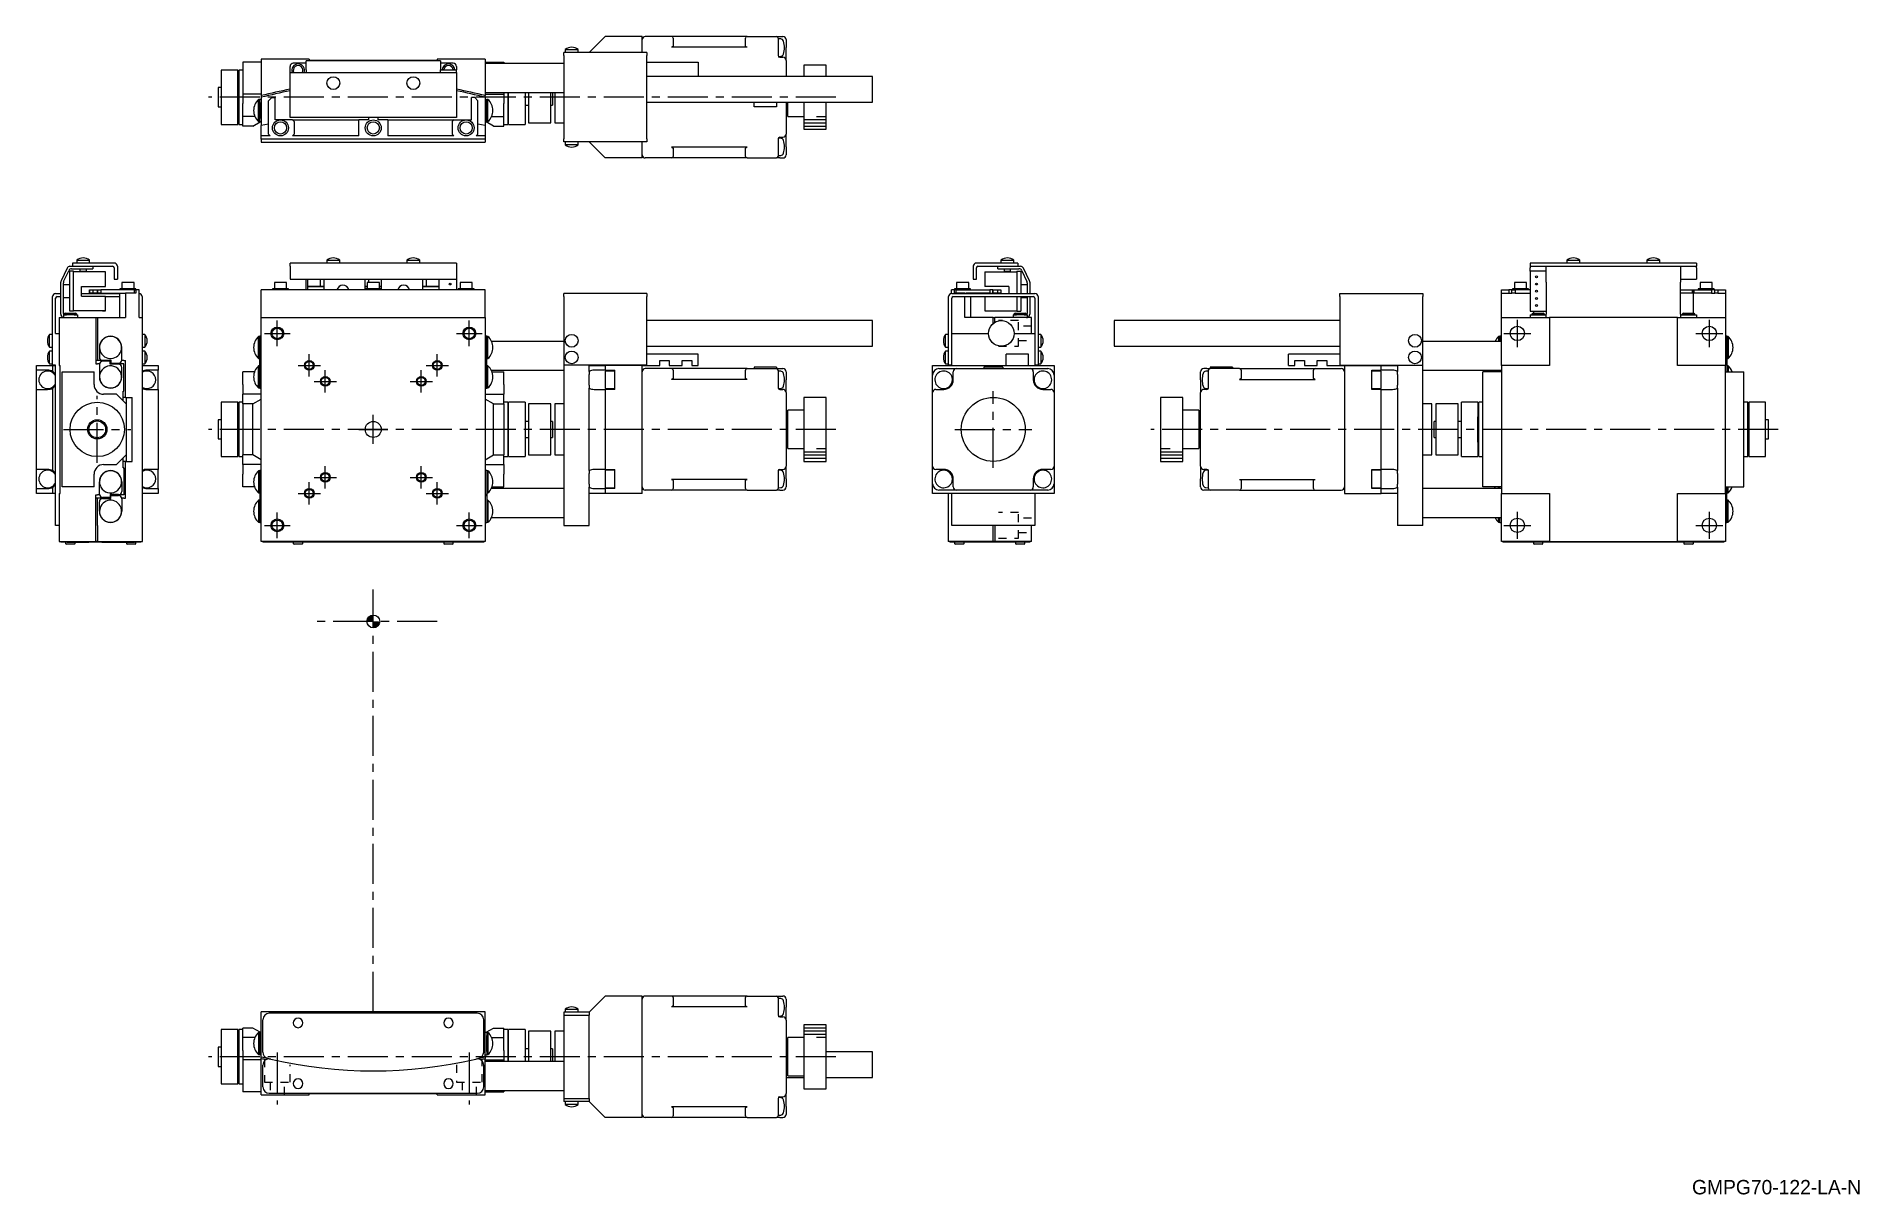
# Model space of a CAD drawing. Extents: x 28 to 598, y 17 to 379.
import ezdxf

# ---------------------------------------------------------------- set-up
doc = ezdxf.new("R2010")
doc.units = 0
doc.header["$LTSCALE"] = 10
doc.linetypes.add('CENTER', pattern=[2, 1.25, -0.25, 0.25, -0.25])
doc.linetypes.add('DOT', pattern=[0.5, 0.25, -0.25])
for name, color, linetype in [('1', 7, 'CONTINUOUS'), ('11', 7, 'CONTINUOUS'), ('2', 7, 'CONTINUOUS')]:
    doc.layers.add(name, color=color, linetype=linetype)
doc.styles.get("Standard").update_dxf_attribs({"font": 'FG教科書体NT-M'})

msp = doc.modelspace()

# ---------------------------------------------------------------- texts
at = {"layer": '1', "color": 7}
msp.add_text('GMPG70-122-LA-N', height=4.5, dxfattribs=at).set_placement((545.833203, 16.994922))

# ---------------------------------------------------------------- linework, layer by layer
at = {"layer": '1', "color": 7, "linetype": 'CONTINUOUS'}
for p, q in [((206.250001, 379), (201.250001, 374)), ((217.750001, 379), (206.250001, 379)), ((217.750001, 374), (217.750001, 379)), ((226.950001, 379), (218.750001, 379)), ((250.550001, 379), (226.950001, 379)), ((227.428471, 376.00309), (227.420773, 375.979787)), ((227.435017, 376.026742), (227.428471, 376.00309)), ((227.440394, 376.050687), (227.435017, 376.026742)), ((227.444589, 376.074867), (227.440394, 376.050687)), ((227.447593, 376.099224), (227.444589, 376.074867)), ((227.449399, 376.123698), (227.447593, 376.099224)), ((227.450001, 376.148232), (227.449399, 376.123698)), ((227.450001, 378.5), (227.450001, 377)), ((227.450001, 377), (227.450001, 376.148232)), ((250.050001, 377), (250.050001, 378.5)), ((250.050001, 376.148232), (250.050001, 377)), ((250.050603, 376.123698), (250.050001, 376.148232)), ((250.052409, 376.099224), (250.050603, 376.123698)), ((250.055413, 376.074867), (250.052409, 376.099224)), ((250.059608, 376.050687), (250.055413, 376.074867)), ((250.064985, 376.026742), (250.059608, 376.050687)), ((250.071531, 376.00309), (250.064985, 376.026742)), ((250.079229, 375.979787), (250.071531, 376.00309)), ((250.550001, 379), (259.750001, 379)), ((259.750001, 379), (260.750001, 379)), ((260.250001, 378.5), (260.250001, 377)), ((261.053725, 378.207879), (260.250001, 378.25)), ((260.250001, 377), (260.250001, 372.914214)), ((260.750001, 379), (261.750001, 379)), ((262.750001, 378), (262.750001, 375.5)), ((98.750001, 371), (92.950001, 371)), ((92.950001, 371), (92.950001, 361)), ((113.750001, 371.9), (98.750001, 371.9)), ((98.750001, 371.9), (98.750001, 360.486969)), ((112.750001, 370.6), (108.750001, 370.6)), ((154.750001, 371.4), (112.750001, 371.4)), ((112.750001, 371.306308), (112.750001, 371.4)), ((112.750001, 369.430961), (112.750001, 371.306308)), ((113.750001, 371.9), (113.750001, 371.6)), ((113.750001, 371.6), (153.750001, 371.6)), ((153.750001, 371.9), (153.750001, 371.6)), ((168.750001, 371.9), (153.750001, 371.9)), ((154.750001, 371.4), (154.750001, 371.306308)), ((154.750001, 371.306308), (154.750001, 369.430961)), ((158.750001, 370.6), (154.750001, 370.6)), ((168.750001, 371.9), (168.750001, 360.486969)), ((168.750001, 371), (174.550001, 371)), ((193.250001, 370.5), (168.750001, 370.5)), ((174.550001, 371), (174.550001, 370.5)), ((219.250001, 374), (193.250001, 374)), ((193.250001, 373), (193.250001, 374)), ((193.250001, 373), (193.250001, 347)), ((193.750001, 374.897999), (197.749919, 374.897999)), ((193.750001, 374.897999), (193.750001, 374)), ((197.750001, 374), (197.750001, 374.897999)), ((219.250001, 374), (219.250001, 373)), ((219.250001, 347), (219.250001, 373)), ((219.250001, 371), (235.250001, 371)), ((226.974535, 375.648835), (226.950001, 375.648232)), ((250.550001, 375.648232), (226.950001, 375.648232)), ((226.99901, 375.65064), (226.974535, 375.648835)), ((227.023366, 375.653644), (226.99901, 375.65064)), ((227.047546, 375.65784), (227.023366, 375.653644)), ((227.071491, 375.663217), (227.047546, 375.65784)), ((227.095143, 375.669762), (227.071491, 375.663217)), ((227.118446, 375.67746), (227.095143, 375.669762)), ((227.141343, 375.686293), (227.118446, 375.67746)), ((227.163779, 375.696238), (227.141343, 375.686293)), ((227.185699, 375.707272), (227.163779, 375.696238)), ((227.207052, 375.719368), (227.185699, 375.707272)), ((227.227786, 375.732497), (227.207052, 375.719368)), ((227.247851, 375.746629), (227.227786, 375.732497)), ((227.267198, 375.761727), (227.247851, 375.746629)), ((227.285781, 375.777757), (227.267198, 375.761727)), ((227.303554, 375.794679), (227.285781, 375.777757)), ((227.320477, 375.812453), (227.303554, 375.794679)), ((227.336506, 375.831036), (227.320477, 375.812453)), ((227.351605, 375.850383), (227.336506, 375.831036)), ((227.365736, 375.870447), (227.351605, 375.850383)), ((227.378865, 375.891181), (227.365736, 375.870447)), ((227.390962, 375.912534), (227.378865, 375.891181)), ((227.401996, 375.934455), (227.390962, 375.912534)), ((227.411941, 375.956891), (227.401996, 375.934455)), ((227.420773, 375.979787), (227.411941, 375.956891)), ((235.250001, 371), (235.250001, 366.5)), ((250.088061, 375.956891), (250.079229, 375.979787)), ((250.098006, 375.934455), (250.088061, 375.956891)), ((250.10904, 375.912534), (250.098006, 375.934455)), ((250.121137, 375.891181), (250.10904, 375.912534)), ((250.134266, 375.870447), (250.121137, 375.891181)), ((250.148397, 375.850383), (250.134266, 375.870447)), ((250.163496, 375.831036), (250.148397, 375.850383)), ((250.179525, 375.812453), (250.163496, 375.831036)), ((250.196448, 375.794679), (250.179525, 375.812453)), ((250.214222, 375.777757), (250.196448, 375.794679)), ((250.232804, 375.761727), (250.214222, 375.777757)), ((250.252151, 375.746629), (250.232804, 375.761727)), ((250.272216, 375.732497), (250.252151, 375.746629)), ((250.29295, 375.719368), (250.272216, 375.732497)), ((250.314303, 375.707272), (250.29295, 375.719368)), ((250.336223, 375.696238), (250.314303, 375.707272)), ((250.358659, 375.686293), (250.336223, 375.696238)), ((250.381556, 375.67746), (250.358659, 375.686293)), ((250.404859, 375.669762), (250.381556, 375.67746)), ((250.428511, 375.663217), (250.404859, 375.669762)), ((250.452456, 375.65784), (250.428511, 375.663217)), ((250.476636, 375.653644), (250.452456, 375.65784)), ((250.500992, 375.65064), (250.476636, 375.653644)), ((250.525467, 375.648835), (250.500992, 375.65064)), ((250.550001, 375.648232), (250.525467, 375.648835)), ((260.315038, 372.753408), (261.053725, 372.792121)), ((260.750001, 372.5), (261.750001, 372.5)), ((262.750001, 371.5), (262.750001, 375.5)), ((262.750001, 371.5), (262.750001, 366.5)), ((86.250001, 368.5), (86.250001, 351.5)), ((91.450001, 368.5), (86.250001, 368.5)), ((91.450001, 351.5), (91.450001, 368.5)), ((91.750001, 368.5), (91.750001, 351.5)), ((92.950001, 368.5), (91.750001, 368.5)), ((107.750001, 367.7), (107.750001, 369.6)), ((107.750001, 354.7), (107.750001, 367.7)), ((107.750001, 367.7), (159.750001, 367.7)), ((112.750001, 368.524653), (112.750001, 369.430961)), ((112.750001, 368.524653), (112.750001, 367.7)), ((154.750001, 369.430961), (154.750001, 368.524653)), ((154.750001, 368.6), (159.750001, 368.6)), ((154.750001, 367.7), (154.750001, 368.524653)), ((159.750001, 369.6), (159.750001, 368.6)), ((159.750001, 367.7), (159.750001, 368.6)), ((159.750001, 367.7), (159.750001, 354.7)), ((289.749999, 366.5), (219.250001, 366.5)), ((268.250001, 370), (268.250001, 366.5)), ((275.250001, 370), (268.250001, 370)), ((275.250001, 366.5), (275.250001, 370)), ((289.749999, 362.5), (289.749999, 366.5)), ((85.250001, 363), (85.250001, 360)), ((86.250001, 363), (85.250001, 363)), ((85.250001, 360), (85.250001, 357)), ((91.750001, 363.95), (91.450001, 363.95)), ((98.750001, 361), (92.950001, 361)), ((92.950001, 361), (92.950001, 358)), ((97.907388, 352.386539), (97.907388, 359.286539)), ((98.250002, 359.286539), (97.907388, 359.286539)), ((98.750002, 359.336536), (98.250002, 359.336536)), ((98.250002, 352.336536), (98.250002, 359.336536)), ((98.250002, 359.286539), (98.250002, 359.336536)), ((98.250002, 358.336536), (98.250002, 359.286539)), ((98.250002, 352.386539), (98.250002, 359.286539)), ((98.750001, 360.486969), (98.750001, 359.970753)), ((98.750001, 359.970754), (98.750001, 351.13673)), ((102.050001, 359.9), (101.050001, 358.9)), ((101.050001, 348.4), (101.050001, 358.9)), ((102.050001, 359.9), (103.050001, 359.9)), ((103.050001, 352.9), (103.050001, 359.9)), ((164.450001, 352.9), (164.450001, 359.9)), ((165.450001, 359.9), (164.450001, 359.9)), ((165.450001, 359.9), (166.450001, 358.9)), ((166.450001, 348.4), (166.450001, 358.9)), ((168.75, 359.336536), (169.25, 359.336536)), ((168.750001, 361.5), (193.250001, 361.5)), ((168.750001, 361), (174.550001, 361)), ((168.750001, 359.970754), (168.750001, 360.486969)), ((168.750001, 359.970754), (168.750001, 351.13673)), ((169.25, 352.336536), (169.25, 359.336536)), ((169.25, 359.286539), (169.25, 359.336536)), ((169.25, 358.336536), (169.25, 359.286539)), ((169.25, 352.386539), (169.25, 359.286539)), ((169.592614, 359.286539), (169.25, 359.286539)), ((169.592614, 352.386539), (169.592614, 359.286539)), ((174.550001, 361.5), (174.550001, 361)), ((174.550001, 361), (174.550001, 358)), ((175.750001, 361.5), (175.750001, 351.5)), ((176.050001, 351.5), (176.050001, 361.5)), ((181.250001, 361.5), (181.250001, 351.5)), ((182.250001, 361.5), (182.250001, 352)), ((189.250001, 352), (189.250001, 361.5)), ((189.750001, 361.5), (189.750001, 360)), ((189.750001, 360), (189.750001, 357.5)), ((190.500001, 361.5), (190.500001, 352)), ((289.749999, 358.5), (289.749999, 362.5)), ((85.250001, 357), (86.250001, 357)), ((91.450001, 356.05), (91.750001, 356.05)), ((92.950001, 354), (92.950001, 358)), ((96.732523, 354), (92.950001, 354)), ((92.950001, 351), (92.950001, 354)), ((98.250002, 358.336536), (98.250002, 355.736536)), ((98.250002, 355.736536), (98.250002, 353.336536)), ((98.250002, 352.388699), (98.250002, 353.336536)), ((107.750001, 353.7), (107.750001, 354.7)), ((159.750001, 353.7), (107.750001, 353.7)), ((132.250001, 353.7), (132.250001, 352.9)), ((135.250001, 352.9), (135.250001, 353.7)), ((159.750001, 354.7), (159.750001, 353.7)), ((169.25, 358.336536), (169.25, 355.736536)), ((169.25, 355.736536), (169.25, 353.336536)), ((169.25, 352.386539), (169.25, 353.336536)), ((170.767479, 354), (174.550001, 354)), ((174.550001, 354), (174.550001, 358)), ((174.550001, 351), (174.550001, 354)), ((175.750001, 356.05), (176.050001, 356.05)), ((181.250001, 357.5), (182.250001, 357.5)), ((189.250001, 357.5), (189.750001, 357.5)), ((219.250001, 358.5), (289.749999, 358.5)), ((252.750001, 357), (252.750001, 358.5)), ((259.750001, 357), (252.750001, 357)), ((259.750001, 358.5), (259.750001, 357)), ((262.750001, 358.5), (262.750001, 348.5)), ((262.750001, 357.5), (263.250001, 357.5)), ((263.250001, 354), (263.250001, 358.5)), ((263.250001, 354), (268.250001, 354)), ((268.250001, 358.5), (268.250001, 350)), ((275.250001, 350), (275.250001, 358.5)), ((86.250001, 351.5), (91.450001, 351.5)), ((91.750001, 351.5), (92.950001, 351.5)), ((96.151925, 351), (92.950001, 351)), ((96.151925, 351), (98.452076, 352.327993)), ((97.907388, 352.386539), (98.250002, 352.386539)), ((98.250002, 352.336536), (98.250002, 352.388699)), ((98.750002, 352.336536), (98.250002, 352.336536)), ((98.250002, 352.327993), (98.250002, 352.336536)), ((98.250002, 352.327993), (98.250002, 352.336536)), ((98.750001, 352.327993), (98.250002, 352.327993)), ((101.050001, 351.542282), (98.750001, 351.13673)), ((98.750001, 347.9), (98.750001, 351.13673)), ((101.550001, 347.9), (98.750001, 347.9)), ((98.750001, 346.9), (98.750001, 347.9)), ((101.050001, 348.4), (101.550001, 347.9)), ((104.750001, 352.9), (103.050001, 352.9)), ((108.550001, 352.9), (104.750001, 352.9)), ((109.050001, 352.4), (108.550001, 352.9)), ((108.550001, 347.9), (109.050001, 348.4)), ((129.250001, 347.9), (108.550001, 347.9)), ((108.750001, 352.9), (108.57998, 352.870021)), ((108.750001, 352.9), (129.250001, 352.9)), ((109.050001, 352.4), (109.050001, 348.4)), ((132.250001, 352.9), (129.250001, 352.9)), ((129.250001, 347.9), (129.250001, 352.9)), ((138.250001, 352.9), (135.250001, 352.9)), ((138.250001, 352.9), (138.250001, 347.9)), ((138.250001, 352.9), (158.750001, 352.9)), ((158.950001, 347.9), (138.250001, 347.9)), ((158.450001, 352.4), (158.950001, 352.9)), ((158.450001, 352.4), (158.450001, 348.4)), ((158.950001, 347.9), (158.450001, 348.4)), ((158.920022, 352.870021), (158.750001, 352.9)), ((158.950001, 352.9), (162.750001, 352.9)), ((162.750001, 352.9), (164.450001, 352.9)), ((166.450001, 348.4), (165.950001, 347.9)), ((168.750001, 347.9), (165.950001, 347.9)), ((168.750001, 351.13673), (166.450001, 351.542282)), ((168.75, 352.336536), (169.25, 352.336536)), ((168.750001, 352.327993), (169.25, 352.327993)), ((168.750001, 351.13673), (168.750001, 347.9)), ((168.750001, 347.9), (168.750001, 346.9)), ((171.348077, 351), (169.047926, 352.327993)), ((169.25, 352.336536), (169.25, 352.386539)), ((169.25, 352.386539), (169.592614, 352.386539)), ((169.25, 352.327993), (169.25, 352.336536)), ((169.25, 352.327993), (169.25, 352.336536)), ((171.348077, 351), (174.550001, 351)), ((174.550001, 351.5), (175.750001, 351.5)), ((176.050001, 351.5), (181.250001, 351.5)), ((182.250001, 352), (189.250001, 352)), ((190.500001, 352), (193.250001, 352)), ((262.750001, 344.5), (262.750001, 348.5)), ((268.250001, 350), (275.250001, 350)), ((168.750001, 346.9), (98.750001, 346.9)), ((98.750001, 346.9), (98.750001, 345.9)), ((98.750001, 345.9), (168.750001, 345.9)), ((168.750001, 346.9), (168.750001, 345.9)), ((193.250001, 346), (193.250001, 347)), ((219.250001, 346), (193.250001, 346)), ((193.750001, 346), (193.750001, 345.102001)), ((197.750001, 345.102001), (193.750001, 345.102001)), ((197.750001, 345.102001), (197.750001, 346)), ((201.250001, 346), (206.250001, 341)), ((217.750001, 341), (217.750001, 346)), ((219.250001, 347), (219.250001, 346)), ((250.550001, 344.351768), (226.950001, 344.351768)), ((226.950001, 344.351768), (226.974535, 344.351165)), ((226.974535, 344.351165), (226.99901, 344.34936)), ((226.99901, 344.34936), (227.023366, 344.346356)), ((227.023366, 344.346356), (227.047546, 344.34216)), ((227.047546, 344.34216), (227.071491, 344.336783)), ((227.071491, 344.336783), (227.095143, 344.330238)), ((227.095143, 344.330238), (227.118446, 344.32254)), ((227.118446, 344.32254), (227.141343, 344.313707)), ((227.141343, 344.313707), (227.163779, 344.303762)), ((227.163779, 344.303762), (227.185699, 344.292728)), ((227.185699, 344.292728), (227.207052, 344.280632)), ((227.207052, 344.280632), (227.227786, 344.267503)), ((227.227786, 344.267503), (227.247851, 344.253371)), ((227.247851, 344.253371), (227.267198, 344.238273)), ((227.267198, 344.238273), (227.285781, 344.222243)), ((227.285781, 344.222243), (227.303554, 344.205321)), ((227.303554, 344.205321), (227.320477, 344.187547)), ((227.320477, 344.187547), (227.336506, 344.168964)), ((227.336506, 344.168964), (227.351605, 344.149617)), ((227.351605, 344.149617), (227.365736, 344.129553)), ((227.365736, 344.129553), (227.378865, 344.108819)), ((227.378865, 344.108819), (227.390962, 344.087466)), ((227.390962, 344.087466), (227.401996, 344.065545)), ((227.401996, 344.065545), (227.411941, 344.043109)), ((227.411941, 344.043109), (227.420773, 344.020213)), ((227.420773, 344.020213), (227.428471, 343.99691)), ((227.428471, 343.99691), (227.435017, 343.973258)), ((227.435017, 343.973258), (227.440394, 343.949313)), ((227.440394, 343.949313), (227.444589, 343.925133)), ((227.444589, 343.925133), (227.447593, 343.900776)), ((227.447593, 343.900776), (227.449399, 343.876302)), ((227.449399, 343.876302), (227.450001, 343.851768)), ((227.450001, 343.851768), (227.450001, 343)), ((227.450001, 343), (227.450001, 341.5)), ((250.050001, 343.851768), (250.050603, 343.876302)), ((250.050001, 343), (250.050001, 343.851768)), ((250.050001, 341.5), (250.050001, 343)), ((250.050603, 343.876302), (250.052409, 343.900776)), ((250.052409, 343.900776), (250.055413, 343.925133)), ((250.055413, 343.925133), (250.059608, 343.949313)), ((250.059608, 343.949313), (250.064985, 343.973258)), ((250.064985, 343.973258), (250.071531, 343.99691)), ((250.071531, 343.99691), (250.079229, 344.020213)), ((250.079229, 344.020213), (250.088061, 344.043109)), ((250.088061, 344.043109), (250.098006, 344.065545)), ((250.098006, 344.065545), (250.10904, 344.087466)), ((250.10904, 344.087466), (250.121137, 344.108819)), ((250.121137, 344.108819), (250.134266, 344.129553)), ((250.134266, 344.129553), (250.148397, 344.149617)), ((250.148397, 344.149617), (250.163496, 344.168964)), ((250.163496, 344.168964), (250.179525, 344.187547)), ((250.179525, 344.187547), (250.196448, 344.205321)), ((250.196448, 344.205321), (250.214222, 344.222243)), ((250.214222, 344.222243), (250.232804, 344.238273)), ((250.232804, 344.238273), (250.252151, 344.253371)), ((250.252151, 344.253371), (250.272216, 344.267503)), ((250.272216, 344.267503), (250.29295, 344.280632)), ((250.29295, 344.280632), (250.314303, 344.292728)), ((250.314303, 344.292728), (250.336223, 344.303762)), ((250.336223, 344.303762), (250.358659, 344.313707)), ((250.358659, 344.313707), (250.381556, 344.32254)), ((250.381556, 344.32254), (250.404859, 344.330238)), ((250.404859, 344.330238), (250.428511, 344.336783)), ((250.428511, 344.336783), (250.452456, 344.34216)), ((250.452456, 344.34216), (250.476636, 344.346356)), ((250.476636, 344.346356), (250.500992, 344.34936)), ((250.500992, 344.34936), (250.525467, 344.351165)), ((250.525467, 344.351165), (250.550001, 344.351768)), ((260.250001, 347.085786), (260.250001, 343)), ((260.250001, 343), (260.250001, 341.5)), ((261.053725, 347.207879), (260.315038, 347.246592)), ((260.750001, 347.5), (261.750001, 347.5)), ((262.750001, 344.5), (262.750001, 342)), ((217.750001, 341), (206.250001, 341)), ((226.950001, 341), (218.750001, 341)), ((250.550001, 341), (226.950001, 341)), ((250.550001, 341), (259.750001, 341)), ((260.750001, 341), (259.750001, 341)), ((260.250001, 341.75), (261.053725, 341.792121)), ((260.750001, 341), (261.750001, 341)), ((39.8, 308.15), (39.8, 307.15)), ((52.8, 308.15), (39.8, 308.15)), ((41.1, 309.047999), (45.1, 309.047999)), ((41.1, 309.047999), (41.1, 308.15)), ((45.1, 308.15), (45.1, 309.047999)), ((159.750001, 308.15), (107.750001, 308.15)), ((107.750001, 307.15), (107.750001, 308.15)), ((119.250001, 309.047999), (123.250001, 309.047999)), ((119.250001, 309.047999), (119.250001, 308.15)), ((123.250001, 308.15), (123.250001, 309.047999)), ((144.250001, 309.047999), (148.250001, 309.047999)), ((144.250001, 309.047999), (144.250001, 308.15)), ((148.250001, 308.15), (148.250001, 309.047999)), ((159.750001, 308.15), (159.750001, 307.15)), ((335.2, 308.15), (322.2, 308.15)), ((329.9, 309.047999), (331.9, 309.047999)), ((329.9, 309.047999), (329.9, 308.15)), ((331.9, 309.047999), (333.9, 309.047999)), ((333.9, 308.15), (333.9, 309.047999)), ((335.2, 308.15), (335.2, 307.15)), ((547.249999, 308.15), (495.249999, 308.15)), ((495.249999, 308.15), (495.249999, 307.15)), ((506.749999, 309.047999), (510.749999, 309.047999)), ((506.749999, 309.047999), (506.749999, 308.15)), ((510.749999, 308.15), (510.749999, 309.047999)), ((531.749999, 309.047999), (535.749999, 309.047999)), ((531.749999, 309.047999), (531.749999, 308.15)), ((535.749999, 308.15), (535.749999, 309.047999)), ((547.249999, 308.15), (547.249999, 307.15)), ((36.1, 292.15), (36.1, 302.128305)), ((38.069039, 306.572618), (36.193692, 302.550924)), ((36.9, 292.35), (36.9, 301.95095)), ((36.993692, 302.373568), (38.578695, 305.772618)), ((40.1, 305.6), (38.9, 305.6)), ((38.9, 293.1), (38.9, 305.6)), ((38.975347, 307.15), (39.8, 307.15)), ((39.485003, 306.35), (46.1, 306.35)), ((39.8, 307.15), (52.3, 307.15)), ((40.1, 293.1), (40.1, 305.6)), ((50.1, 305.45), (40.1, 305.45)), ((42.1, 306.35), (42.1, 305.65)), ((42.1, 305.65), (44.1, 305.65)), ((42.1, 305.65), (42.3, 305.45)), ((43.9, 305.45), (44.1, 305.65)), ((44.1, 305.65), (44.1, 306.35)), ((46.1, 307.15), (46.1, 306.35)), ((50.1, 300.85), (50.1, 305.45)), ((52.8, 306.65), (52.8, 303.15)), ((52.8, 303.15), (53.8, 303.15)), ((53.8, 307.15), (53.8, 303.15)), ((59, 302.05), (55.2, 302.05)), ((55.2, 302.05), (55.2, 300.05)), ((59, 300.05), (59, 302.05)), ((106.650001, 302.05), (102.850001, 302.05)), ((102.850001, 302.05), (102.850001, 300.05)), ((106.650001, 300.05), (106.650001, 302.05)), ((107.750001, 307.15), (107.750001, 303.15)), ((107.750001, 303.15), (159.750001, 303.15)), ((112.750001, 299.75), (112.750001, 303.15)), ((113.250001, 300.85), (113.250001, 303.15)), ((117.250001, 300.85), (117.250001, 303.15)), ((118.250001, 303.15), (118.250001, 300.85)), ((131.250001, 300.85), (131.250001, 303.15)), ((135.650001, 302.05), (131.850001, 302.05)), ((131.850001, 302.05), (131.850001, 300.05)), ((132.250001, 303.15), (132.250001, 302.05)), ((135.650001, 300.05), (135.650001, 302.05)), ((136.250001, 303.15), (136.250001, 300.85)), ((149.250001, 300.85), (149.250001, 303.15)), ((150.250001, 303.15), (150.250001, 300.85)), ((154.250001, 303.15), (154.250001, 300.85)), ((159.750001, 307.15), (159.750001, 303.15)), ((159.750001, 303.15), (159.750001, 299.75)), ((164.650001, 302.05), (160.850001, 302.05)), ((160.850001, 302.05), (160.850001, 300.05)), ((164.650001, 300.05), (164.650001, 302.05)), ((317.9, 302.05), (316, 302.05)), ((316, 302.05), (316, 300.05)), ((319.8, 302.05), (317.9, 302.05)), ((319.8, 300.05), (319.8, 302.05)), ((321.2, 307.15), (321.2, 303.15)), ((321.2, 303.15), (322.2, 303.15)), ((322.2, 303.15), (322.2, 306.65)), ((322.7, 307.15), (335.2, 307.15)), ((324.9, 305.45), (324.9, 300.85)), ((324.9, 305.45), (334.9, 305.45)), ((328.9, 306.35), (328.9, 307.15)), ((328.9, 306.35), (335.514997, 306.35)), ((330.9, 306.35), (330.9, 305.65)), ((330.9, 305.65), (331.9, 305.65)), ((330.9, 305.65), (331.1, 305.45)), ((331.9, 305.65), (332.9, 305.65)), ((332.7, 305.45), (332.9, 305.65)), ((332.9, 305.65), (332.9, 306.35)), ((334.9, 305.6), (334.9, 298.65)), ((334.9, 305.6), (336.1, 305.6)), ((335.2, 307.15), (336.024653, 307.15)), ((336.1, 305.6), (336.1, 298.65)), ((336.421305, 305.772618), (338.006308, 302.373568)), ((338.806308, 302.550924), (336.930961, 306.572618)), ((338.1, 301.95095), (338.1, 298.65)), ((338.9, 302.128305), (338.9, 298.65)), ((494.149999, 302.05), (490.349999, 302.05)), ((490.349999, 302.05), (490.349999, 300.05)), ((494.149999, 300.05), (494.149999, 302.05)), ((495.249999, 307.15), (500.249999, 307.15)), ((495.249999, 307.15), (495.249999, 306.65)), ((495.249999, 305.6), (495.249999, 306.65)), ((500.249999, 305.6), (495.249999, 305.6)), ((500.249999, 305.6), (495.249999, 305.6)), ((495.249999, 305.6), (495.249999, 293.1)), ((500.249999, 307.15), (542.249999, 307.15)), ((500.249999, 306.572618), (500.249999, 307.15)), ((500.249999, 302.550924), (500.249999, 306.572618)), ((500.249999, 302.128305), (500.249999, 302.550924)), ((500.249999, 302.128305), (500.249999, 292.15)), ((542.249999, 307.15), (542.249999, 306.572618)), ((542.249999, 307.15), (547.249999, 307.15)), ((542.249999, 306.572618), (542.249999, 302.550924)), ((542.249999, 303.15), (547.249999, 303.15)), ((542.249999, 302.550924), (542.249999, 302.128305)), ((542.249999, 292.15), (542.249999, 302.128305)), ((547.249999, 306.65), (547.249999, 307.15)), ((547.249999, 306.65), (547.249999, 303.15)), ((552.149999, 302.05), (548.349999, 302.05)), ((548.349999, 302.05), (548.349999, 300.05)), ((552.149999, 300.05), (552.149999, 302.05)), ((33.5, 276.25), (33.5, 297.65)), ((34.5, 298.65), (36.1, 298.65)), ((34.5, 286.15), (34.5, 297.15)), ((35, 297.65), (36.1, 297.65)), ((38.9, 301.35), (36.9, 301.35)), ((36.9, 297.35), (38.9, 297.35)), ((42.6, 300.85), (50.1, 300.85)), ((42.6, 297.85), (42.6, 300.85)), ((42.6, 300.85), (49.1, 300.85)), ((42.6, 298.65), (54.6, 298.65)), ((42.6, 297.85), (50.1, 297.85)), ((45.1, 298.75), (45.1, 299.75)), ((45.1, 299.75), (46.1, 299.75)), ((45.1, 299.75), (45.1, 298.75)), ((46.1, 298.75), (45.1, 298.75)), ((46.1, 299.75), (46.1, 298.75)), ((46.1, 299.75), (47.6, 299.75)), ((47.6, 298.75), (46.1, 298.75)), ((47.6, 298.75), (47.6, 299.75)), ((47.6, 299.75), (48.6, 299.75)), ((47.6, 299.75), (47.6, 298.75)), ((48.6, 298.75), (47.6, 298.75)), ((48.6, 299.75), (48.6, 298.75)), ((59.1, 299.75), (48.6, 299.75)), ((48.6, 298.75), (55.957718, 298.75)), ((49.1, 300.85), (50.1, 300.85)), ((50.1, 293.25), (50.1, 297.85)), ((50.1, 297.65), (54.6, 297.65)), ((59.6, 300.05), (54.6, 300.05)), ((54.6, 300.05), (54.6, 299.75)), ((54.6, 291.15), (54.6, 298.75)), ((55.957718, 298.75), (56.36327, 298.75)), ((56.36327, 298.75), (56.36327, 291.15)), ((59.6, 298.75), (56.36327, 298.75)), ((59.1, 298.75), (59.1, 299.75)), ((59.1, 299.75), (59.6, 299.75)), ((59.6, 299.75), (59.6, 300.05)), ((59.6, 299.75), (59.6, 298.75)), ((60.6, 299.75), (59.6, 299.75)), ((60.6, 291.15), (60.6, 299.75)), ((61.5, 297.65), (61.5, 291.15)), ((168.750001, 299.75), (98.750001, 299.75)), ((98.750001, 291.15), (98.750001, 299.75)), ((107.250001, 300.05), (102.250001, 300.05)), ((102.250001, 300.05), (102.250001, 299.75)), ((107.250001, 299.75), (107.250001, 300.05)), ((113.250001, 300.85), (118.250001, 300.85)), ((117.250001, 300.85), (113.250001, 300.85)), ((113.250001, 299.75), (113.250001, 300.85)), ((118.250001, 300.85), (117.250001, 300.85)), ((118.250001, 300.85), (118.250001, 299.75)), ((131.250001, 300.85), (131.850001, 300.85)), ((131.850001, 300.85), (131.250001, 300.85)), ((131.250001, 300.05), (131.250001, 300.85)), ((136.250001, 300.05), (131.250001, 300.05)), ((131.250001, 300.05), (131.250001, 299.75)), ((136.250001, 300.85), (135.650001, 300.85)), ((135.650001, 300.85), (136.250001, 300.85)), ((136.250001, 300.85), (136.250001, 300.05)), ((136.250001, 299.75), (136.250001, 300.05)), ((149.250001, 300.85), (154.250001, 300.85)), ((150.250001, 300.85), (149.250001, 300.85)), ((149.250001, 299.75), (149.250001, 300.85)), ((154.250001, 300.85), (150.250001, 300.85)), ((154.250001, 300.85), (154.250001, 299.75)), ((165.250001, 300.05), (160.250001, 300.05)), ((160.250001, 300.05), (160.250001, 299.75)), ((165.250001, 299.75), (165.250001, 300.05)), ((168.750001, 291.15), (168.750001, 299.75)), ((219.250001, 298.65), (193.250001, 298.65)), ((193.250001, 297.65), (193.250001, 298.65)), ((193.250001, 297.65), (193.250001, 276.25)), ((219.250001, 298.65), (219.250001, 297.65)), ((219.250001, 276.25), (219.250001, 297.65)), ((313.5, 276.25), (313.5, 297.65)), ((315.4, 299.75), (314.4, 299.75)), ((314.4, 298.644987), (314.4, 299.75)), ((314.5, 298.65), (340.5, 298.65)), ((314.5, 276.25), (314.5, 297.15)), ((315, 297.65), (340, 297.65)), ((317.9, 300.05), (315.4, 300.05)), ((315.4, 300.05), (315.4, 299.75)), ((315.4, 298.75), (315.4, 299.75)), ((315.9, 299.75), (315.4, 299.75)), ((318.63673, 298.75), (315.4, 298.75)), ((315.9, 298.75), (315.9, 299.75)), ((315.9, 299.75), (326.4, 299.75)), ((320.4, 300.05), (317.9, 300.05)), ((318.63673, 298.65), (318.63673, 298.75)), ((318.63673, 298.75), (319.042282, 298.75)), ((318.63673, 291.15), (318.63673, 297.65)), ((326.4, 298.75), (319.042282, 298.75)), ((320.4, 299.75), (320.4, 300.05)), ((320.4, 298.75), (320.4, 298.65)), ((320.4, 297.65), (320.4, 291.15)), ((332.4, 300.85), (324.9, 300.85)), ((324.9, 297.65), (324.9, 293.25)), ((326.4, 299.75), (326.4, 298.75)), ((327.4, 299.75), (326.4, 299.75)), ((326.4, 298.75), (327.4, 298.75)), ((327.4, 298.75), (327.4, 299.75)), ((327.4, 299.75), (327.4, 298.75)), ((327.4, 299.75), (328.9, 299.75)), ((328.9, 298.75), (327.4, 298.75)), ((328.9, 298.75), (328.9, 299.75)), ((328.9, 299.75), (329.9, 299.75)), ((329.9, 298.75), (328.9, 298.75)), ((329.9, 299.75), (329.9, 298.75)), ((332.4, 300.85), (332.4, 298.65)), ((334.9, 297.65), (334.9, 293.1)), ((338.1, 301.35), (336.1, 301.35)), ((336.1, 297.65), (336.1, 293.1)), ((336.1, 297.35), (338.1, 297.35)), ((338.1, 297.65), (338.1, 292.35)), ((338.9, 297.65), (338.9, 292.15)), ((340.5, 297.15), (340.5, 276.25)), ((341.5, 297.65), (341.5, 276.25)), ((435.749999, 297.65), (435.749999, 298.65)), ((435.749999, 298.65), (461.749999, 298.65)), ((435.749999, 297.65), (435.749999, 276.25)), ((461.749999, 298.65), (461.749999, 297.65)), ((461.749999, 276.25), (461.749999, 297.65)), ((486.249999, 298.75), (486.249999, 299.75)), ((486.249999, 299.75), (488.549999, 299.75)), ((486.249999, 298.75), (488.549999, 298.75)), ((486.249999, 291.15), (486.249999, 298.75)), ((488.549999, 299.75), (488.549999, 298.75)), ((489.549999, 299.75), (488.549999, 299.75)), ((488.549999, 298.75), (489.549999, 298.75)), ((489.549999, 298.75), (489.549999, 299.75)), ((489.549999, 299.75), (490.549999, 299.75)), ((490.549999, 298.75), (489.549999, 298.75)), ((490.349999, 300.05), (489.749999, 300.05)), ((494.749999, 300.05), (489.749999, 300.05)), ((489.749999, 300.05), (489.749999, 299.75)), ((494.149999, 300.05), (490.349999, 300.05)), ((490.349999, 300.05), (494.149999, 300.05)), ((490.549999, 299.75), (490.549999, 298.75)), ((490.549999, 299.75), (490.549999, 298.75)), ((492.249999, 299.75), (490.549999, 299.75)), ((490.549999, 298.75), (495.249999, 298.75)), ((495.249999, 299.75), (492.249999, 299.75)), ((494.749999, 300.05), (494.149999, 300.05)), ((494.749999, 299.75), (494.749999, 300.05)), ((542.249999, 299.75), (545.949999, 299.75)), ((546.249999, 298.75), (542.249999, 298.75)), ((545.949999, 298.75), (545.949999, 299.75)), ((545.949999, 299.75), (546.449999, 299.75)), ((545.949999, 299.75), (545.949999, 298.75)), ((546.249999, 292.45), (546.249999, 298.75)), ((546.249999, 298.75), (546.42002, 298.75)), ((546.449999, 298.75), (546.42002, 298.75)), ((546.449999, 299.75), (546.449999, 298.75)), ((546.449999, 299.75), (550.249999, 299.75)), ((551.949999, 298.75), (546.449999, 298.75)), ((552.749999, 300.05), (547.749999, 300.05)), ((548.349999, 300.05), (547.749999, 300.05)), ((547.749999, 300.05), (547.749999, 299.75)), ((552.149999, 300.05), (548.349999, 300.05)), ((548.349999, 300.05), (552.149999, 300.05)), ((550.249999, 299.75), (551.949999, 299.75)), ((551.949999, 299.75), (551.949999, 298.75)), ((551.949999, 299.75), (551.949999, 298.75)), ((552.949999, 299.75), (551.949999, 299.75)), ((551.949999, 298.75), (552.949999, 298.75)), ((552.749999, 300.05), (552.149999, 300.05)), ((552.749999, 299.75), (552.749999, 300.05)), ((552.949999, 298.75), (552.949999, 299.75)), ((552.949999, 299.75), (553.949999, 299.75)), ((553.949999, 298.75), (552.949999, 298.75)), ((553.949999, 299.75), (553.949999, 298.75)), ((553.949999, 299.75), (556.249999, 299.75)), ((553.949999, 298.75), (556.249999, 298.75)), ((556.249999, 299.75), (556.249999, 298.75)), ((556.249999, 298.75), (556.249999, 291.15)), ((35.6, 291.15), (35.6, 276.15)), ((35.6, 291.15), (47.013031, 291.15)), ((36.9, 291.95), (36.9, 291.170204)), ((36.9, 291.95), (37.9, 291.95)), ((36.9, 291.170204), (37.1, 291.15)), ((37.6, 292.45), (37.1, 292.161325)), ((41.1, 292.161325), (37.1, 292.161325)), ((37.1, 292.161325), (37.1, 291.95)), ((37.6, 292.45), (40.6, 292.45)), ((40.3, 291.95), (37.9, 291.95)), ((40.1, 293.1), (38.9, 293.1)), ((50.1, 293.25), (40.1, 293.25)), ((49.1, 293.25), (40.1, 293.25)), ((40.3, 291.95), (41.3, 291.95)), ((41.1, 292.161325), (40.6, 292.45)), ((41.1, 291.95), (41.1, 292.161325)), ((41.3, 291.95), (41.3, 291.15)), ((47.013031, 291.15), (47.529246, 291.15)), ((47.013031, 291.15), (47.013031, 276.65)), ((47.529246, 291.15), (47.529247, 286.150001)), ((47.529246, 291.15), (56.36327, 291.15)), ((49.1, 293.25), (50.1, 293.25)), ((60.6, 291.15), (61.6, 291.15)), ((61.6, 221.15), (61.6, 291.15)), ((98.750001, 221.15), (98.750001, 291.15)), ((98.750001, 291.15), (168.750001, 291.15)), ((168.750001, 291.15), (168.750001, 221.15)), ((313.4, 291.15), (313.4, 285.85)), ((313.5, 291.15), (313.4, 291.15)), ((327.470754, 291.15), (318.63673, 291.15)), ((324.9, 293.25), (334.9, 293.25)), ((327.470754, 291.15), (327.986969, 291.15)), ((327.470754, 289.248857), (327.470754, 291.15)), ((339.4, 291.15), (327.986969, 291.15)), ((327.986969, 289.606545), (327.986969, 291.15)), ((333.7, 291.95), (333.7, 291.15)), ((333.7, 291.95), (334.7, 291.95)), ((334.4, 292.45), (333.9, 292.161325)), ((337.9, 292.161325), (333.9, 292.161325)), ((333.9, 292.161325), (333.9, 291.95)), ((334.4, 292.45), (337.4, 292.45)), ((337.1, 291.95), (334.7, 291.95)), ((334.9, 293.1), (336.1, 293.1)), ((337.1, 291.95), (338.1, 291.95)), ((337.9, 292.161325), (337.4, 292.45)), ((337.9, 291.95), (337.9, 292.161325)), ((337.9, 291.15), (338.1, 291.170204)), ((338.1, 291.95), (338.1, 291.170204)), ((339.4, 286.15), (339.4, 291.15)), ((486.249999, 291.15), (501.249999, 291.15)), ((486.249999, 276.15), (486.249999, 291.15)), ((495.249999, 293.1), (500.249999, 293.1)), ((495.249999, 291.95), (495.249999, 291.15)), ((495.249999, 291.95), (496.249999, 291.95)), ((495.649999, 291.15), (496.249999, 291.170204)), ((496.249999, 292.45), (495.749999, 292.161325)), ((497.749999, 292.161325), (495.749999, 292.161325)), ((495.749999, 292.161325), (495.749999, 291.95)), ((496.249999, 293.1), (496.249999, 292.45)), ((496.249999, 292.45), (499.249999, 292.45)), ((496.249999, 291.95), (500.249999, 291.95)), ((496.249999, 291.170204), (500.249999, 291.170204)), ((499.749999, 292.161325), (497.749999, 292.161325)), ((499.749999, 292.161325), (499.249999, 292.45)), ((499.749999, 291.95), (499.749999, 292.161325)), ((500.249999, 291.170204), (500.249999, 292.15)), ((501.249999, 291.15), (501.249999, 276.15)), ((541.249999, 291.15), (501.249999, 291.15)), ((541.249999, 276.15), (541.249999, 291.15)), ((541.249999, 291.15), (556.249999, 291.15)), ((542.249999, 292.15), (542.249999, 291.170204)), ((542.249999, 291.95), (546.249999, 291.95)), ((542.249999, 291.170204), (546.249999, 291.170204)), ((543.249999, 292.45), (542.749999, 292.161325)), ((544.749999, 292.161325), (542.749999, 292.161325)), ((542.749999, 292.161325), (542.749999, 291.95)), ((543.249999, 292.45), (546.249999, 292.45)), ((546.749999, 292.161325), (544.749999, 292.161325)), ((546.749999, 292.161325), (546.249999, 292.45)), ((546.249999, 291.95), (547.249999, 291.95)), ((546.249999, 291.170204), (546.849999, 291.15)), ((546.749999, 291.95), (546.749999, 292.161325)), ((547.249999, 291.95), (547.249999, 291.15)), ((556.249999, 291.15), (556.249999, 276.15)), ((32.602001, 281.85), (32.602001, 285.85)), ((33.5, 285.85), (32.602001, 285.85)), ((34.5, 286.15), (35.6, 286.15)), ((47.529247, 286.150001), (47.529247, 277.650001)), ((62.397999, 285.85), (61.6, 285.85)), ((62.397999, 285.85), (62.397999, 281.85)), ((97.907388, 278.299999), (97.907388, 285.199999)), ((98.250002, 285.199999), (97.907388, 285.199999)), ((98.250002, 281.750005), (98.250002, 285.250005)), ((98.750002, 285.250005), (98.250002, 285.250005)), ((169.25, 285.250005), (168.75, 285.250005)), ((169.25, 281.750005), (169.25, 285.250005)), ((169.592614, 285.199999), (169.25, 285.199999)), ((169.592614, 278.299999), (169.592614, 285.199999)), ((289.749999, 290.15), (219.250001, 290.15)), ((289.749999, 282.15), (289.749999, 290.15)), ((312.602001, 283.85), (312.602001, 285.85)), ((313.5, 285.85), (312.602001, 285.85)), ((314.5, 286.15), (326, 286.15)), ((334, 286.15), (340.5, 286.15)), ((342.397999, 285.85), (341.5, 285.85)), ((342.397999, 285.85), (342.397999, 283.868113)), ((365.250001, 290.15), (365.250001, 282.15)), ((435.749999, 290.15), (365.250001, 290.15)), ((485.407386, 285.199999), (485.407386, 283.65)), ((485.75, 285.199999), (485.407386, 285.199999)), ((485.75, 285.250005), (485.75, 283.65)), ((486.25, 285.250005), (485.75, 285.250005)), ((556.749998, 285.250005), (556.249998, 285.250005)), ((556.749998, 285.250005), (556.749998, 281.750005)), ((557.092612, 285.199999), (556.749998, 285.199999)), ((557.092612, 285.199999), (557.092612, 281.749999)), ((32.602001, 281.85), (33.5, 281.85)), ((32.602001, 276.65), (32.602001, 280.65)), ((33.5, 280.65), (32.602001, 280.65)), ((48.163464, 281.750005), (48.163464, 278.750005)), ((55.163464, 277.850005), (55.163464, 281.750005)), ((61.6, 281.85), (62.397999, 281.85)), ((62.397999, 280.65), (61.6, 280.65)), ((62.397999, 280.65), (62.397999, 276.65)), ((98.250002, 277.850005), (98.250002, 281.750005)), ((169.25, 277.850005), (169.25, 281.750005)), ((193.250001, 283.65), (170.739272, 283.65)), ((219.250001, 282.15), (289.749999, 282.15)), ((235.250001, 279.65), (219.250001, 279.65)), ((235.250001, 276.15), (235.250001, 279.65)), ((312.602001, 281.85), (312.602001, 283.85)), ((312.602001, 281.85), (313.5, 281.85)), ((312.602001, 278.65), (312.602001, 280.65)), ((313.5, 280.65), (312.602001, 280.65)), ((313.4, 281.85), (313.4, 280.65)), ((331.5, 276.15), (331.5, 279.65)), ((338.5, 279.65), (331.5, 279.65)), ((338.5, 276.15), (338.5, 279.65)), ((341.5, 281.85), (342.397999, 281.85)), ((342.397999, 280.65), (341.5, 280.65)), ((342.397999, 283.868113), (342.397999, 281.85)), ((342.397999, 280.65), (342.397999, 278.668113)), ((365.250001, 282.15), (435.749999, 282.15)), ((419.749999, 276.15), (419.749999, 279.65)), ((435.749999, 279.65), (419.749999, 279.65)), ((486.249999, 283.65), (461.749999, 283.65)), ((556.749998, 281.750005), (556.749998, 278.750005)), ((557.092612, 281.749999), (557.092612, 278.299999)), ((28.5, 274.65), (28.5, 276.15)), ((28.5, 276.15), (33.5, 276.15)), ((32, 274.65), (28.5, 274.65)), ((28.5, 268.65), (28.5, 274.65)), ((32.602001, 276.65), (33.5, 276.65)), ((34.5, 276.25), (33.5, 276.25)), ((33.5, 276.15), (33.5, 274.248076)), ((33.5, 276.15), (34.5, 276.15)), ((34.5, 226.15), (34.5, 276.25)), ((35.6, 276.15), (35.9, 276.15)), ((35.9, 236.15), (35.9, 276.15)), ((36.5, 238.15), (36.5, 274.15)), ((36.5, 274.15), (46.5, 274.15)), ((46.5, 270.15), (46.5, 274.15)), ((47.529247, 277.65), (47.013031, 277.65)), ((47.013031, 276.65), (47.529247, 276.650001)), ((51.763464, 277.650001), (47.529247, 277.650001)), ((48.19221, 276.650001), (47.529247, 276.650001)), ((48.172007, 276.450005), (48.172007, 272.550005)), ((49.163464, 277.750005), (51.763464, 277.750005)), ((49.163464, 277.750005), (51.763464, 277.750005)), ((51.572007, 277.450005), (49.172007, 277.450005)), ((51.572007, 276.550005), (51.572007, 277.450005)), ((55.806222, 276.650001), (51.572007, 276.650001)), ((54.172007, 276.550005), (51.572007, 276.550005)), ((51.6, 277.65), (51.6, 276.65)), ((51.763464, 277.750005), (51.763464, 276.850005)), ((51.763464, 276.850005), (54.163464, 276.850005)), ((51.763464, 276.850005), (54.163464, 276.850005)), ((52.985492, 276.650113), (53.000876, 276.850142)), ((53.1, 276.650001), (53.1, 276.850005)), ((53.286896, 276.850074), (53.304708, 276.65008)), ((55.806222, 277.650001), (55.143259, 277.650001)), ((55.172007, 272.550005), (55.172007, 275.550005)), ((55.806222, 277.650001), (56.324708, 277.65)), ((55.806222, 268.150001), (55.806222, 276.650001)), ((56.324708, 266.15), (56.324708, 277.65)), ((61.6, 276.65), (62.397999, 276.65)), ((61.6, 276.15), (66.5, 276.15)), ((66.5, 274.65), (63, 274.65)), ((66.5, 276.15), (66.5, 274.65)), ((66.5, 268.65), (66.5, 274.65)), ((96.637231, 274.15), (92.950001, 274.15)), ((92.950001, 270.15), (92.950001, 274.15)), ((97.907388, 278.299999), (98.250002, 278.299999)), ((97.907388, 269.099999), (97.907388, 275.999999)), ((98.250002, 275.999999), (97.907388, 275.999999)), ((98.250002, 276.850005), (98.250002, 277.850005)), ((98.750002, 276.850005), (98.250002, 276.850005)), ((98.250002, 276.550005), (98.250002, 276.850005)), ((98.250002, 276.550005), (98.750001, 276.550005)), ((98.250002, 275.550005), (98.250002, 276.550005)), ((98.250002, 272.550005), (98.250002, 275.550005)), ((168.75, 276.850005), (169.25, 276.850005)), ((169.25, 276.550005), (168.750001, 276.550005)), ((169.25, 278.299999), (169.592614, 278.299999)), ((169.25, 276.850005), (169.25, 277.850005)), ((169.25, 276.550005), (169.25, 276.850005)), ((169.25, 275.550005), (169.25, 276.550005)), ((169.592614, 275.999999), (169.25, 275.999999)), ((169.25, 272.550005), (169.25, 275.550005)), ((169.592614, 269.099999), (169.592614, 275.999999)), ((170.642676, 274.65), (193.250001, 274.65)), ((170.862772, 274.15), (174.550001, 274.15)), ((174.550001, 270.15), (174.550001, 274.15)), ((219.250001, 276.25), (193.250001, 276.25)), ((193.250001, 276.25), (193.250001, 226.15)), ((201.250001, 276.15), (201.250001, 276.25)), ((201.250001, 274.248076), (201.250001, 276.15)), ((201.250001, 276.15), (206.250001, 276.15)), ((201.250001, 274.248076), (201.250001, 273.308312)), ((206.250001, 274.65), (202.750001, 274.65)), ((206.250001, 276.15), (206.250001, 274.65)), ((217.750001, 276.15), (206.250001, 276.15)), ((206.250001, 274.65), (209.250001, 274.65)), ((206.250001, 274.4), (206.250001, 271.65)), ((206.250001, 274.4), (206.250001, 268.9)), ((209.250001, 274.4), (206.250001, 274.4)), ((207.250001, 276.15), (207.250001, 276.25)), ((209.250001, 268.65), (209.250001, 274.65)), ((217.750001, 236.15), (217.750001, 276.15)), ((217.750001, 276.15), (223.250001, 276.15)), ((226.950001, 275.15), (218.750001, 275.15)), ((223.250001, 277.65), (226.250001, 277.65)), ((223.250001, 276.15), (223.250001, 277.65)), ((226.250001, 277.65), (226.250001, 276.15)), ((226.250001, 276.15), (230.250001, 276.15)), ((250.550001, 275.15), (226.950001, 275.15)), ((227.450001, 274.65), (227.450001, 273.15)), ((230.250001, 277.65), (233.250001, 277.65)), ((230.250001, 276.15), (230.250001, 277.65)), ((233.250001, 277.65), (233.250001, 276.15)), ((233.250001, 276.15), (235.250001, 276.15)), ((250.050001, 273.15), (250.050001, 274.65)), ((250.550001, 275.15), (259.750001, 275.15)), ((252.750001, 275.65), (252.750001, 275.15)), ((259.750001, 275.65), (252.750001, 275.65)), ((259.750001, 275.65), (259.750001, 275.15)), ((259.750001, 275.15), (260.750001, 275.15)), ((260.250001, 274.65), (260.250001, 273.15)), ((261.053725, 274.357879), (260.250001, 274.4)), ((260.750001, 275.15), (261.750001, 275.15)), ((262.750001, 274.15), (262.750001, 271.65)), ((308.5, 273.15), (308.5, 276.15)), ((308.5, 276.15), (331.5, 276.15)), ((310.5, 275.15), (314.585786, 275.15)), ((310.5, 275.15), (311.851768, 275.15)), ((312.602001, 276.65), (312.602001, 278.65)), ((312.602001, 276.65), (313.5, 276.65)), ((313.4, 276.65), (313.4, 276.15)), ((314.5, 276.25), (313.5, 276.25)), ((314.5, 276.15), (314.5, 276.25)), ((314.585786, 275.15), (316, 275.15)), ((315, 271.65), (315, 274.15)), ((316, 275.15), (339, 275.15)), ((324.5, 275.65), (324.5, 275.15)), ((330.5, 275.65), (324.5, 275.65)), ((330.5, 275.65), (330.5, 275.15)), ((331.5, 276.15), (338.5, 276.15)), ((338.5, 276.15), (346.5, 276.15)), ((339, 275.15), (340.414214, 275.15)), ((340, 274.15), (340, 271.65)), ((340.414214, 275.15), (344.5, 275.15)), ((341.5, 276.25), (340.5, 276.25)), ((340.5, 276.25), (340.5, 276.15)), ((341.5, 276.65), (342.397999, 276.65)), ((342.397999, 278.668113), (342.397999, 276.65)), ((343.148232, 275.15), (344.5, 275.15)), ((346.5, 276.15), (346.5, 273.15)), ((392.249999, 271.65), (392.249999, 274.15)), ((394.249999, 275.15), (393.249999, 275.15)), ((394.749999, 274.4), (393.946275, 274.357879)), ((394.249999, 275.15), (395.249999, 275.15)), ((394.749999, 273.15), (394.749999, 274.65)), ((395.249999, 275.65), (395.249999, 275.15)), ((402.249999, 275.65), (395.249999, 275.65)), ((404.449999, 275.15), (395.249999, 275.15)), ((402.249999, 275.65), (402.249999, 275.15)), ((404.449999, 275.15), (428.049999, 275.15)), ((404.949999, 274.65), (404.949999, 273.15)), ((419.749999, 276.15), (421.749999, 276.15)), ((421.749999, 277.65), (424.749999, 277.65)), ((421.749999, 276.15), (421.749999, 277.65)), ((424.749999, 277.65), (424.749999, 276.15)), ((424.749999, 276.15), (428.749999, 276.15)), ((427.549999, 273.15), (427.549999, 274.65)), ((428.049999, 275.15), (436.249999, 275.15)), ((428.749999, 277.65), (431.749999, 277.65)), ((428.749999, 276.15), (428.749999, 277.65)), ((431.749999, 277.65), (431.749999, 276.15)), ((431.749999, 276.15), (437.249999, 276.15)), ((435.749999, 276.25), (461.749999, 276.25)), ((437.249999, 276.15), (437.249999, 236.15)), ((437.249999, 276.15), (448.749999, 276.15)), ((445.749999, 274.65), (448.749999, 274.65)), ((445.749999, 268.65), (445.749999, 274.65)), ((448.749999, 274.4), (445.749999, 274.4)), ((447.749999, 276.15), (447.749999, 276.25)), ((448.749999, 274.65), (448.749999, 276.15)), ((448.749999, 276.15), (453.749999, 276.15)), ((452.249999, 274.65), (448.749999, 274.65)), ((448.749999, 268.9), (448.749999, 274.4)), ((453.749999, 276.25), (453.749999, 276.15)), ((453.749999, 276.15), (453.749999, 274.248076)), ((453.749999, 273.308312), (453.749999, 274.248076)), ((461.749999, 226.15), (461.749999, 276.25)), ((461.749999, 274.65), (486.249999, 274.65)), ((480.449999, 238.15), (480.449999, 274.15)), ((486.249999, 274.15), (480.449999, 274.15)), ((485.407386, 274.65), (485.407386, 274.15)), ((485.75, 274.65), (485.75, 274.15)), ((501.249999, 276.15), (486.249999, 276.15)), ((486.249999, 276.15), (486.249999, 236.15)), ((556.249999, 276.15), (541.249999, 276.15)), ((556.749998, 277.750005), (556.249998, 277.750005)), ((556.249998, 277.450005), (556.749998, 277.450005)), ((556.249999, 236.15), (556.249999, 276.15)), ((556.249999, 274.15), (562.049999, 274.15)), ((556.749998, 278.750005), (556.749998, 277.750005)), ((556.749998, 278.299999), (557.092612, 278.299999)), ((556.749998, 277.750005), (556.749998, 277.450005)), ((556.749998, 277.450005), (556.749998, 276.450005)), ((556.749998, 276.450005), (556.749998, 274.15)), ((557.092612, 275.999999), (556.749998, 275.999999)), ((557.092612, 275.999999), (557.092612, 274.15)), ((562.049999, 238.15), (562.049999, 274.15)), ((28.5, 243.65), (28.5, 268.65)), ((28.5, 268.65), (32, 268.65)), ((33.5, 269.051924), (33.5, 243.248076)), ((55.806222, 268.150001), (55.6, 268.150001)), ((55.6, 265.05), (55.6, 268.150001)), ((55.6, 268.15), (55.806222, 268.15)), ((63, 268.65), (66.5, 268.65)), ((66.5, 268.65), (66.5, 243.65)), ((92.950001, 270.15), (92.950001, 267.15)), ((97.907388, 269.099999), (98.250002, 269.099999)), ((98.250002, 269.050005), (98.250002, 272.550005)), ((98.250002, 269.050005), (98.750002, 269.050005)), ((168.75, 269.050005), (169.25, 269.050005)), ((169.25, 269.050005), (169.25, 272.550005)), ((169.25, 269.099999), (169.592614, 269.099999)), ((174.550001, 270.15), (174.550001, 267.15)), ((201.250001, 269.991688), (201.250001, 273.308312)), ((201.250001, 269.991688), (201.250001, 269.051924)), ((201.250001, 243.248076), (201.250001, 269.051924)), ((202.750001, 268.65), (206.250001, 268.65)), ((206.250001, 271.65), (206.250001, 268.9)), ((206.250001, 268.9), (209.250001, 268.9)), ((206.250001, 268.65), (206.250001, 243.65)), ((209.250001, 268.65), (206.250001, 268.65)), ((226.974535, 271.798835), (226.950001, 271.798232)), ((250.550001, 271.798232), (226.950001, 271.798232)), ((226.99901, 271.80064), (226.974535, 271.798835)), ((227.023366, 271.803644), (226.99901, 271.80064)), ((227.047546, 271.80784), (227.023366, 271.803644)), ((227.071491, 271.813217), (227.047546, 271.80784)), ((227.095143, 271.819762), (227.071491, 271.813217)), ((227.118446, 271.82746), (227.095143, 271.819762)), ((227.141343, 271.836293), (227.118446, 271.82746)), ((227.163779, 271.846238), (227.141343, 271.836293)), ((227.185699, 271.857272), (227.163779, 271.846238)), ((227.207052, 271.869368), (227.185699, 271.857272)), ((227.227786, 271.882497), (227.207052, 271.869368)), ((227.247851, 271.896629), (227.227786, 271.882497)), ((227.267198, 271.911727), (227.247851, 271.896629)), ((227.285781, 271.927757), (227.267198, 271.911727)), ((227.303554, 271.944679), (227.285781, 271.927757)), ((227.320477, 271.962453), (227.303554, 271.944679)), ((227.336506, 271.981036), (227.320477, 271.962453)), ((227.351605, 272.000383), (227.336506, 271.981036)), ((227.365736, 272.020447), (227.351605, 272.000383)), ((227.378865, 272.041181), (227.365736, 272.020447)), ((227.390962, 272.062534), (227.378865, 272.041181)), ((227.401996, 272.084455), (227.390962, 272.062534)), ((227.411941, 272.106891), (227.401996, 272.084455)), ((227.420773, 272.129787), (227.411941, 272.106891)), ((227.428471, 272.15309), (227.420773, 272.129787)), ((227.435017, 272.176742), (227.428471, 272.15309)), ((227.440394, 272.200687), (227.435017, 272.176742)), ((227.444589, 272.224867), (227.440394, 272.200687)), ((227.447593, 272.249224), (227.444589, 272.224867)), ((227.449399, 272.273698), (227.447593, 272.249224)), ((227.450001, 272.298232), (227.449399, 272.273698)), ((227.450001, 273.15), (227.450001, 272.298232)), ((250.050001, 272.298232), (250.050001, 273.15)), ((250.050603, 272.273698), (250.050001, 272.298232)), ((250.052409, 272.249224), (250.050603, 272.273698)), ((250.055413, 272.224867), (250.052409, 272.249224)), ((250.059608, 272.200687), (250.055413, 272.224867)), ((250.064985, 272.176742), (250.059608, 272.200687)), ((250.071531, 272.15309), (250.064985, 272.176742)), ((250.079229, 272.129787), (250.071531, 272.15309)), ((250.088061, 272.106891), (250.079229, 272.129787)), ((250.098006, 272.084455), (250.088061, 272.106891)), ((250.10904, 272.062534), (250.098006, 272.084455)), ((250.121137, 272.041181), (250.10904, 272.062534)), ((250.134266, 272.020447), (250.121137, 272.041181)), ((250.148397, 272.000383), (250.134266, 272.020447)), ((250.163496, 271.981036), (250.148397, 272.000383)), ((250.179525, 271.962453), (250.163496, 271.981036)), ((250.196448, 271.944679), (250.179525, 271.962453)), ((250.214222, 271.927757), (250.196448, 271.944679)), ((250.232804, 271.911727), (250.214222, 271.927757)), ((250.252151, 271.896629), (250.232804, 271.911727)), ((250.272216, 271.882497), (250.252151, 271.896629)), ((250.29295, 271.869368), (250.272216, 271.882497)), ((250.314303, 271.857272), (250.29295, 271.869368)), ((250.336223, 271.846238), (250.314303, 271.857272)), ((250.358659, 271.836293), (250.336223, 271.846238)), ((250.381556, 271.82746), (250.358659, 271.836293)), ((250.404859, 271.819762), (250.381556, 271.82746)), ((250.428511, 271.813217), (250.404859, 271.819762)), ((250.452456, 271.80784), (250.428511, 271.813217)), ((250.476636, 271.803644), (250.452456, 271.80784)), ((250.500992, 271.80064), (250.476636, 271.803644)), ((250.525467, 271.798835), (250.500992, 271.80064)), ((250.550001, 271.798232), (250.525467, 271.798835)), ((260.250001, 273.15), (260.250001, 269.064214)), ((260.315038, 268.903408), (261.053725, 268.942121)), ((260.750001, 268.65), (261.750001, 268.65)), ((262.750001, 267.65), (262.750001, 271.65)), ((308.5, 269.064214), (308.5, 273.15)), ((308.5, 271.798232), (308.5, 273.15)), ((308.5, 267.65), (308.5, 269.064214)), ((309.5, 268.65), (312, 268.65)), ((343, 268.65), (345.5, 268.65)), ((346.5, 273.15), (346.5, 269.064214)), ((346.5, 273.15), (346.5, 271.798232)), ((346.5, 269.064214), (346.5, 267.65)), ((392.249999, 271.65), (392.249999, 267.65)), ((394.249999, 268.65), (393.249999, 268.65)), ((393.946275, 268.942121), (394.684962, 268.903408)), ((394.749999, 269.064214), (394.749999, 273.15)), ((404.474533, 271.798835), (404.449999, 271.798232)), ((404.449999, 271.798232), (428.049999, 271.798232)), ((404.499008, 271.80064), (404.474533, 271.798835)), ((404.523364, 271.803644), (404.499008, 271.80064)), ((404.547544, 271.80784), (404.523364, 271.803644)), ((404.571489, 271.813217), (404.547544, 271.80784)), ((404.595141, 271.819762), (404.571489, 271.813217)), ((404.618444, 271.82746), (404.595141, 271.819762)), ((404.641341, 271.836293), (404.618444, 271.82746)), ((404.663777, 271.846238), (404.641341, 271.836293)), ((404.685697, 271.857272), (404.663777, 271.846238)), ((404.70705, 271.869368), (404.685697, 271.857272)), ((404.727784, 271.882497), (404.70705, 271.869368)), ((404.747849, 271.896629), (404.727784, 271.882497)), ((404.767196, 271.911727), (404.747849, 271.896629)), ((404.785778, 271.927757), (404.767196, 271.911727)), ((404.803552, 271.944679), (404.785778, 271.927757)), ((404.820475, 271.962453), (404.803552, 271.944679)), ((404.836504, 271.981036), (404.820475, 271.962453)), ((404.851603, 272.000383), (404.836504, 271.981036)), ((404.865734, 272.020447), (404.851603, 272.000383)), ((404.878863, 272.041181), (404.865734, 272.020447)), ((404.89096, 272.062534), (404.878863, 272.041181)), ((404.901994, 272.084455), (404.89096, 272.062534)), ((404.911939, 272.106891), (404.901994, 272.084455)), ((404.920771, 272.129787), (404.911939, 272.106891)), ((404.928469, 272.15309), (404.920771, 272.129787)), ((404.935015, 272.176742), (404.928469, 272.15309)), ((404.940392, 272.200687), (404.935015, 272.176742)), ((404.944587, 272.224867), (404.940392, 272.200687)), ((404.947591, 272.249224), (404.944587, 272.224867)), ((404.949397, 272.273698), (404.947591, 272.249224)), ((404.949999, 272.298232), (404.949397, 272.273698)), ((404.949999, 273.15), (404.949999, 272.298232)), ((427.549999, 272.298232), (427.549999, 273.15)), ((427.550601, 272.273698), (427.549999, 272.298232)), ((427.552407, 272.249224), (427.550601, 272.273698)), ((427.555411, 272.224867), (427.552407, 272.249224)), ((427.559606, 272.200687), (427.555411, 272.224867)), ((427.564983, 272.176742), (427.559606, 272.200687)), ((427.571529, 272.15309), (427.564983, 272.176742)), ((427.579227, 272.129787), (427.571529, 272.15309)), ((427.588059, 272.106891), (427.579227, 272.129787)), ((427.598004, 272.084455), (427.588059, 272.106891)), ((427.609038, 272.062534), (427.598004, 272.084455)), ((427.621135, 272.041181), (427.609038, 272.062534)), ((427.634264, 272.020447), (427.621135, 272.041181)), ((427.648395, 272.000383), (427.634264, 272.020447)), ((427.663494, 271.981036), (427.648395, 272.000383)), ((427.679523, 271.962453), (427.663494, 271.981036)), ((427.696446, 271.944679), (427.679523, 271.962453)), ((427.714219, 271.927757), (427.696446, 271.944679)), ((427.732802, 271.911727), (427.714219, 271.927757)), ((427.752149, 271.896629), (427.732802, 271.911727)), ((427.772214, 271.882497), (427.752149, 271.896629)), ((427.792948, 271.869368), (427.772214, 271.882497)), ((427.814301, 271.857272), (427.792948, 271.869368)), ((427.836221, 271.846238), (427.814301, 271.857272)), ((427.858657, 271.836293), (427.836221, 271.846238)), ((427.881554, 271.82746), (427.858657, 271.836293)), ((427.904857, 271.819762), (427.881554, 271.82746)), ((427.928509, 271.813217), (427.904857, 271.819762)), ((427.952454, 271.80784), (427.928509, 271.813217)), ((427.976634, 271.803644), (427.952454, 271.80784)), ((428.00099, 271.80064), (427.976634, 271.803644)), ((428.025465, 271.798835), (428.00099, 271.80064)), ((428.049999, 271.798232), (428.025465, 271.798835)), ((445.749999, 268.9), (448.749999, 268.9)), ((448.749999, 268.65), (445.749999, 268.65)), ((448.749999, 243.65), (448.749999, 268.65)), ((448.749999, 268.65), (452.249999, 268.65)), ((453.749999, 273.308312), (453.749999, 269.991688)), ((453.749999, 269.051924), (453.749999, 269.991688)), ((453.749999, 269.051924), (453.749999, 243.248076)), ((53.5, 267.15), (49.5, 267.15)), ((56.5, 264.15), (53.5, 267.15)), ((56.324708, 266.15), (55.6, 266.15)), ((56.324708, 266.15), (58.40016, 266.15)), ((56.5, 264.15), (56.5, 248.15)), ((56.6, 246.15), (56.6, 266.15)), ((58.40016, 246.15), (58.40016, 266.15)), ((86.250001, 264.65), (86.250001, 259.15)), ((86.250001, 264.65), (86.250001, 247.65)), ((91.450001, 264.65), (86.250001, 264.65)), ((91.450001, 247.65), (91.450001, 264.65)), ((91.750001, 264.65), (91.750001, 256.15)), ((91.750001, 264.65), (91.750001, 260.1)), ((92.950001, 264.65), (91.750001, 264.65)), ((98.750001, 267.15), (92.950001, 267.15)), ((92.950001, 264.15), (92.950001, 267.15)), ((92.950001, 264.15), (92.950001, 248.15)), ((96.151925, 264.15), (92.950001, 264.15)), ((96.151925, 264.15), (98.750001, 265.65)), ((96.151925, 248.15), (96.151925, 264.15)), ((168.750001, 267.15), (174.550001, 267.15)), ((171.348077, 264.15), (168.750001, 265.65)), ((171.348077, 248.15), (171.348077, 264.15)), ((171.348077, 264.15), (174.550001, 264.15)), ((174.550001, 264.15), (174.550001, 267.15)), ((175.750001, 264.65), (174.550001, 264.65)), ((174.550001, 264.15), (174.550001, 248.15)), ((175.750001, 264.65), (175.750001, 256.15)), ((175.750001, 264.65), (175.750001, 260.1)), ((176.050001, 247.65), (176.050001, 264.65)), ((181.250001, 264.65), (176.050001, 264.65)), ((181.250001, 264.65), (181.250001, 247.65)), ((181.250001, 264.65), (181.250001, 258.65)), ((182.250001, 264.15), (182.250001, 256.15)), ((189.250001, 264.15), (182.250001, 264.15)), ((189.250001, 256.15), (189.250001, 264.15)), ((190.500001, 264.15), (190.500001, 256.15)), ((193.250001, 264.15), (190.500001, 264.15)), ((262.750001, 267.65), (262.750001, 244.65)), ((263.250001, 256.15), (263.250001, 262.15)), ((268.250001, 262.15), (263.250001, 262.15)), ((268.250001, 266.15), (268.250001, 256.15)), ((275.250001, 266.15), (268.250001, 266.15)), ((275.250001, 256.15), (275.250001, 266.15)), ((308.5, 244.65), (308.5, 267.65)), ((346.5, 267.65), (346.5, 244.65)), ((379.749999, 266.15), (379.749999, 246.15)), ((386.749999, 266.15), (379.749999, 266.15)), ((386.749999, 246.15), (386.749999, 266.15)), ((391.749999, 262.15), (386.749999, 262.15)), ((391.749999, 262.15), (391.749999, 250.15)), ((392.249999, 244.65), (392.249999, 267.65)), ((464.499999, 264.15), (461.749999, 264.15)), ((464.499999, 248.15), (464.499999, 264.15)), ((465.749999, 264.15), (465.749999, 248.15)), ((472.749999, 264.15), (465.749999, 264.15)), ((472.749999, 248.15), (472.749999, 264.15)), ((473.749999, 247.65), (473.749999, 264.65)), ((478.949999, 264.65), (473.749999, 264.65)), ((478.949999, 264.65), (478.949999, 247.65)), ((478.949999, 264.65), (478.949999, 260.1)), ((479.249999, 247.65), (479.249999, 264.65)), ((480.449999, 264.65), (479.249999, 264.65)), ((563.249999, 264.65), (562.049999, 264.65)), ((563.249999, 247.65), (563.249999, 264.65)), ((563.549999, 264.65), (563.549999, 260.1)), ((563.549999, 264.65), (563.549999, 247.65)), ((568.749999, 264.65), (563.549999, 264.65)), ((568.749999, 247.65), (568.749999, 264.65)), ((85.250001, 259.15), (85.250001, 253.15)), ((86.250001, 259.15), (85.250001, 259.15)), ((86.250001, 259.15), (86.250001, 258.775)), ((86.250001, 259.15), (86.250001, 256.15)), ((91.750001, 260.1), (91.450001, 260.1)), ((176.050001, 260.1), (175.750001, 260.1)), ((181.250001, 258.65), (181.250001, 253.65)), ((181.250001, 258.65), (181.250001, 253.65)), ((182.250001, 258.65), (181.250001, 258.65)), ((189.750001, 258.65), (189.250001, 258.65)), ((189.750001, 258.65), (189.750001, 253.65)), ((189.750001, 258.65), (189.750001, 253.65)), ((263.250001, 258.65), (262.750001, 258.65)), ((392.249999, 258.65), (391.749999, 258.65)), ((465.249999, 253.65), (465.249999, 258.65)), ((465.749999, 258.65), (465.249999, 258.65)), ((473.749999, 258.65), (472.749999, 258.65)), ((478.949999, 260.1), (478.949999, 259.149995)), ((478.949999, 252.2), (478.949999, 260.1)), ((479.249999, 260.1), (478.949999, 260.1)), ((563.549999, 260.1), (563.249999, 260.1)), ((563.549999, 260.1), (563.549999, 259.149995)), ((563.549999, 252.2), (563.549999, 260.1)), ((569.749999, 259.15), (568.749999, 259.15)), ((569.749999, 258.775), (569.749999, 259.15)), ((569.749999, 253.15), (569.749999, 259.15)), ((85.250001, 253.15), (86.250001, 253.15)), ((86.250001, 256.15), (86.250001, 253.15)), ((86.250001, 253.525), (86.250001, 253.15)), ((86.250001, 253.15), (86.250001, 247.65)), ((91.450001, 252.2), (91.750001, 252.2)), ((91.750001, 256.15), (91.750001, 247.65)), ((91.750001, 252.194517), (91.750001, 247.65)), ((175.750001, 256.15), (175.750001, 247.65)), ((175.750001, 252.2), (176.050001, 252.2)), ((175.750001, 252.194517), (175.750001, 247.65)), ((181.250001, 253.65), (181.250001, 247.65)), ((181.250001, 253.65), (182.250001, 253.65)), ((182.250001, 256.15), (182.250001, 248.15)), ((189.250001, 248.15), (189.250001, 256.15)), ((189.250001, 253.65), (189.750001, 253.65)), ((190.500001, 256.15), (190.500001, 248.15)), ((262.750001, 253.65), (263.250001, 253.65)), ((263.250001, 250.15), (263.250001, 256.15)), ((268.250001, 256.15), (268.250001, 246.15)), ((275.250001, 246.15), (275.250001, 256.15)), ((391.749999, 253.65), (392.249999, 253.65)), ((465.249999, 253.65), (465.749999, 253.65)), ((472.749999, 253.65), (473.749999, 253.65)), ((478.949999, 253.150005), (478.949999, 252.2)), ((478.949999, 252.2), (478.949999, 247.65)), ((478.949999, 252.2), (479.249999, 252.2)), ((563.249999, 252.2), (563.549999, 252.2)), ((563.549999, 253.150005), (563.549999, 252.2)), ((563.549999, 252.2), (563.549999, 247.65)), ((568.749999, 253.15), (569.749999, 253.15)), ((569.749999, 253.15), (569.749999, 253.525)), ((49.5, 245.15), (53.5, 245.15)), ((53.5, 245.15), (56.5, 248.15)), ((55.6, 244.149999), (55.6, 247.25)), ((56.324708, 246.15), (55.6, 246.15)), ((56.324708, 234.65), (56.324708, 246.15)), ((56.324708, 246.15), (58.40016, 246.15)), ((86.250001, 247.65), (91.450001, 247.65)), ((91.750001, 247.65), (92.950001, 247.65)), ((96.151925, 248.15), (92.950001, 248.15)), ((92.950001, 245.15), (92.950001, 248.15)), ((98.750001, 245.15), (92.950001, 245.15)), ((92.950001, 245.15), (92.950001, 242.15)), ((98.750001, 246.65), (96.151925, 248.15)), ((168.750001, 246.65), (171.348077, 248.15)), ((168.750001, 245.15), (174.550001, 245.15)), ((171.348077, 248.15), (174.550001, 248.15)), ((174.550001, 245.15), (174.550001, 248.15)), ((174.550001, 247.65), (175.750001, 247.65)), ((174.550001, 245.15), (174.550001, 242.15)), ((176.050001, 247.65), (181.250001, 247.65)), ((182.250001, 248.15), (189.250001, 248.15)), ((190.500001, 248.15), (193.250001, 248.15)), ((263.250001, 250.15), (268.250001, 250.15)), ((268.250001, 246.15), (275.250001, 246.15)), ((379.749999, 246.15), (386.749999, 246.15)), ((386.749999, 250.15), (391.749999, 250.15)), ((461.749999, 248.15), (464.499999, 248.15)), ((465.749999, 248.15), (472.749999, 248.15)), ((473.749999, 247.65), (478.949999, 247.65)), ((479.249999, 247.65), (480.449999, 247.65)), ((562.049999, 247.65), (563.249999, 247.65)), ((563.549999, 247.65), (568.749999, 247.65)), ((32, 243.65), (28.5, 243.65)), ((28.5, 237.65), (28.5, 243.65)), ((46.5, 238.15), (46.5, 242.15)), ((48.172007, 235.849995), (48.172007, 239.749995)), ((55.172007, 239.749995), (55.172007, 236.749995)), ((55.806222, 244.149999), (55.6, 244.149999)), ((55.600001, 244.15), (55.806222, 244.15)), ((55.806222, 244.149999), (55.806222, 235.649999)), ((66.5, 243.65), (63, 243.65)), ((66.5, 237.65), (66.5, 243.65)), ((92.950001, 238.15), (92.950001, 242.15)), ((97.907388, 243.200001), (97.907388, 236.300001)), ((98.250002, 243.200001), (97.907388, 243.200001)), ((98.250002, 243.249995), (98.250002, 239.749995)), ((98.750002, 243.249995), (98.250002, 243.249995)), ((98.250002, 239.749995), (98.250002, 236.749995)), ((169.25, 243.249995), (168.75, 243.249995)), ((169.25, 243.249995), (169.25, 239.749995)), ((169.592614, 243.200001), (169.25, 243.200001)), ((169.25, 239.749995), (169.25, 236.749995)), ((169.592614, 243.200001), (169.592614, 236.300001)), ((174.550001, 238.15), (174.550001, 242.15)), ((201.250001, 243.248076), (201.250001, 242.308312)), ((201.250001, 238.991688), (201.250001, 242.308312)), ((206.250001, 243.65), (202.750001, 243.65)), ((206.250001, 243.65), (209.250001, 243.65)), ((206.250001, 243.4), (206.250001, 240.65)), ((206.250001, 243.4), (206.250001, 237.9)), ((209.250001, 243.4), (206.250001, 243.4)), ((206.250001, 240.65), (206.250001, 237.9)), ((209.250001, 237.65), (209.250001, 243.65)), ((250.550001, 240.501768), (226.950001, 240.501768)), ((226.950001, 240.501768), (226.974535, 240.501165)), ((226.974535, 240.501165), (226.99901, 240.49936)), ((226.99901, 240.49936), (227.023366, 240.496356)), ((227.023366, 240.496356), (227.047546, 240.49216)), ((227.047546, 240.49216), (227.071491, 240.486783)), ((227.071491, 240.486783), (227.095143, 240.480238)), ((227.095143, 240.480238), (227.118446, 240.47254)), ((227.118446, 240.47254), (227.141343, 240.463707)), ((227.141343, 240.463707), (227.163779, 240.453762)), ((227.163779, 240.453762), (227.185699, 240.442728)), ((227.185699, 240.442728), (227.207052, 240.430632)), ((227.207052, 240.430632), (227.227786, 240.417503)), ((227.227786, 240.417503), (227.247851, 240.403371)), ((227.247851, 240.403371), (227.267198, 240.388273)), ((227.267198, 240.388273), (227.285781, 240.372243)), ((227.285781, 240.372243), (227.303554, 240.355321)), ((227.303554, 240.355321), (227.320477, 240.337547)), ((227.320477, 240.337547), (227.336506, 240.318964)), ((227.336506, 240.318964), (227.351605, 240.299617)), ((227.351605, 240.299617), (227.365736, 240.279553)), ((227.365736, 240.279553), (227.378865, 240.258819)), ((227.378865, 240.258819), (227.390962, 240.237466)), ((227.390962, 240.237466), (227.401996, 240.215545)), ((227.401996, 240.215545), (227.411941, 240.193109)), ((227.411941, 240.193109), (227.420773, 240.170213)), ((227.420773, 240.170213), (227.428471, 240.14691)), ((227.428471, 240.14691), (227.435017, 240.123258)), ((227.435017, 240.123258), (227.440394, 240.099313)), ((227.440394, 240.099313), (227.444589, 240.075133)), ((227.444589, 240.075133), (227.447593, 240.050776)), ((227.447593, 240.050776), (227.449399, 240.026302)), ((227.449399, 240.026302), (227.450001, 240.001768)), ((227.450001, 240.001768), (227.450001, 239.15)), ((250.050001, 240.001768), (250.050603, 240.026302)), ((250.050001, 239.15), (250.050001, 240.001768)), ((250.050603, 240.026302), (250.052409, 240.050776)), ((250.052409, 240.050776), (250.055413, 240.075133)), ((250.055413, 240.075133), (250.059608, 240.099313)), ((250.059608, 240.099313), (250.064985, 240.123258)), ((250.064985, 240.123258), (250.071531, 240.14691)), ((250.071531, 240.14691), (250.079229, 240.170213)), ((250.079229, 240.170213), (250.088061, 240.193109)), ((250.088061, 240.193109), (250.098006, 240.215545)), ((250.098006, 240.215545), (250.10904, 240.237466)), ((250.10904, 240.237466), (250.121137, 240.258819)), ((250.121137, 240.258819), (250.134266, 240.279553)), ((250.134266, 240.279553), (250.148397, 240.299617)), ((250.148397, 240.299617), (250.163496, 240.318964)), ((250.163496, 240.318964), (250.179525, 240.337547)), ((250.179525, 240.337547), (250.196448, 240.355321)), ((250.196448, 240.355321), (250.214222, 240.372243)), ((250.214222, 240.372243), (250.232804, 240.388273)), ((250.232804, 240.388273), (250.252151, 240.403371)), ((250.252151, 240.403371), (250.272216, 240.417503)), ((250.272216, 240.417503), (250.29295, 240.430632)), ((250.29295, 240.430632), (250.314303, 240.442728)), ((250.314303, 240.442728), (250.336223, 240.453762)), ((250.336223, 240.453762), (250.358659, 240.463707)), ((250.358659, 240.463707), (250.381556, 240.47254)), ((250.381556, 240.47254), (250.404859, 240.480238)), ((250.404859, 240.480238), (250.428511, 240.486783)), ((250.428511, 240.486783), (250.452456, 240.49216)), ((250.452456, 240.49216), (250.476636, 240.496356)), ((250.476636, 240.496356), (250.500992, 240.49936)), ((250.500992, 240.49936), (250.525467, 240.501165)), ((250.525467, 240.501165), (250.550001, 240.501768)), ((260.250001, 243.235786), (260.250001, 239.15)), ((261.053725, 243.357879), (260.315038, 243.396592)), ((260.750001, 243.65), (261.750001, 243.65)), ((262.750001, 240.65), (262.750001, 244.65)), ((262.750001, 240.65), (262.750001, 238.15)), ((308.5, 243.235786), (308.5, 244.65)), ((308.5, 239.15), (308.5, 243.235786)), ((308.5, 239.15), (308.5, 240.501768)), ((312, 243.65), (309.5, 243.65)), ((315, 238.15), (315, 240.65)), ((340, 240.65), (340, 238.15)), ((345.5, 243.65), (343, 243.65)), ((346.5, 244.65), (346.5, 243.235786)), ((346.5, 243.235786), (346.5, 239.15)), ((346.5, 240.501768), (346.5, 239.15)), ((392.249999, 244.65), (392.249999, 240.65)), ((392.249999, 238.15), (392.249999, 240.65)), ((394.249999, 243.65), (393.249999, 243.65)), ((394.684962, 243.396592), (393.946275, 243.357879)), ((394.749999, 239.15), (394.749999, 243.235786)), ((404.449999, 240.501768), (428.049999, 240.501768)), ((404.449999, 240.501768), (404.474533, 240.501165)), ((404.474533, 240.501165), (404.499008, 240.49936)), ((404.499008, 240.49936), (404.523364, 240.496356)), ((404.523364, 240.496356), (404.547544, 240.49216)), ((404.547544, 240.49216), (404.571489, 240.486783)), ((404.571489, 240.486783), (404.595141, 240.480238)), ((404.595141, 240.480238), (404.618444, 240.47254)), ((404.618444, 240.47254), (404.641341, 240.463707)), ((404.641341, 240.463707), (404.663777, 240.453762)), ((404.663777, 240.453762), (404.685697, 240.442728)), ((404.685697, 240.442728), (404.70705, 240.430632)), ((404.70705, 240.430632), (404.727784, 240.417503)), ((404.727784, 240.417503), (404.747849, 240.403371)), ((404.747849, 240.403371), (404.767196, 240.388273)), ((404.767196, 240.388273), (404.785778, 240.372243)), ((404.785778, 240.372243), (404.803552, 240.355321)), ((404.803552, 240.355321), (404.820475, 240.337547)), ((404.820475, 240.337547), (404.836504, 240.318964)), ((404.836504, 240.318964), (404.851603, 240.299617)), ((404.851603, 240.299617), (404.865734, 240.279553)), ((404.865734, 240.279553), (404.878863, 240.258819)), ((404.878863, 240.258819), (404.89096, 240.237466)), ((404.89096, 240.237466), (404.901994, 240.215545)), ((404.901994, 240.215545), (404.911939, 240.193109)), ((404.911939, 240.193109), (404.920771, 240.170213)), ((404.920771, 240.170213), (404.928469, 240.14691)), ((404.928469, 240.14691), (404.935015, 240.123258)), ((404.935015, 240.123258), (404.940392, 240.099313)), ((404.940392, 240.099313), (404.944587, 240.075133)), ((404.944587, 240.075133), (404.947591, 240.050776)), ((404.947591, 240.050776), (404.949397, 240.026302)), ((404.949397, 240.026302), (404.949999, 240.001768)), ((404.949999, 240.001768), (404.949999, 239.15)), ((427.549999, 240.001768), (427.550601, 240.026302)), ((427.549999, 239.15), (427.549999, 240.001768)), ((427.550601, 240.026302), (427.552407, 240.050776)), ((427.552407, 240.050776), (427.555411, 240.075133)), ((427.555411, 240.075133), (427.559606, 240.099313)), ((427.559606, 240.099313), (427.564983, 240.123258)), ((427.564983, 240.123258), (427.571529, 240.14691)), ((427.571529, 240.14691), (427.579227, 240.170213)), ((427.579227, 240.170213), (427.588059, 240.193109)), ((427.588059, 240.193109), (427.598004, 240.215545)), ((427.598004, 240.215545), (427.609038, 240.237466)), ((427.609038, 240.237466), (427.621135, 240.258819)), ((427.621135, 240.258819), (427.634264, 240.279553)), ((427.634264, 240.279553), (427.648395, 240.299617)), ((427.648395, 240.299617), (427.663494, 240.318964)), ((427.663494, 240.318964), (427.679523, 240.337547)), ((427.679523, 240.337547), (427.696446, 240.355321)), ((427.696446, 240.355321), (427.714219, 240.372243)), ((427.714219, 240.372243), (427.732802, 240.388273)), ((427.732802, 240.388273), (427.752149, 240.403371)), ((427.752149, 240.403371), (427.772214, 240.417503)), ((427.772214, 240.417503), (427.792948, 240.430632)), ((427.792948, 240.430632), (427.814301, 240.442728)), ((427.814301, 240.442728), (427.836221, 240.453762)), ((427.836221, 240.453762), (427.858657, 240.463707)), ((427.858657, 240.463707), (427.881554, 240.47254)), ((427.881554, 240.47254), (427.904857, 240.480238)), ((427.904857, 240.480238), (427.928509, 240.486783)), ((427.928509, 240.486783), (427.952454, 240.49216)), ((427.952454, 240.49216), (427.976634, 240.496356)), ((427.976634, 240.496356), (428.00099, 240.49936)), ((428.00099, 240.49936), (428.025465, 240.501165)), ((428.025465, 240.501165), (428.049999, 240.501768)), ((445.749999, 243.65), (448.749999, 243.65)), ((445.749999, 237.65), (445.749999, 243.65)), ((448.749999, 243.4), (445.749999, 243.4)), ((452.249999, 243.65), (448.749999, 243.65)), ((448.749999, 237.9), (448.749999, 243.4)), ((453.749999, 242.308312), (453.749999, 243.248076)), ((453.749999, 242.308312), (453.749999, 238.991688)), ((28.5, 236.15), (28.5, 237.65)), ((28.5, 237.65), (32, 237.65)), ((33.5, 236.15), (28.5, 236.15)), ((33.5, 238.051924), (33.5, 236.15)), ((34.5, 236.15), (33.5, 236.15)), ((35.6, 236.15), (35.6, 221.15)), ((35.6, 236.15), (35.9, 236.15)), ((46.5, 238.15), (36.5, 238.15)), ((47.013031, 235.65), (47.529246, 235.65)), ((47.013031, 221.15), (47.013031, 235.65)), ((47.529247, 234.65), (47.013031, 234.65)), ((48.19221, 235.649999), (47.529246, 235.65)), ((47.529246, 226.15), (47.529247, 234.649999)), ((51.763464, 234.649999), (47.529247, 234.649999)), ((49.163464, 234.549995), (51.763464, 234.549995)), ((49.163464, 234.549995), (51.763464, 234.549995)), ((51.572007, 234.849995), (49.172007, 234.849995)), ((54.172007, 235.749995), (51.572007, 235.749995)), ((51.572007, 235.749995), (51.572007, 234.849995)), ((55.806222, 235.649999), (51.572007, 235.649999)), ((51.6, 235.65), (51.6, 234.65)), ((51.763464, 234.549995), (51.763464, 235.449995)), ((51.763464, 235.449995), (54.163464, 235.449995)), ((51.763464, 235.449995), (54.163464, 235.449995)), ((53.000869, 235.449932), (52.98549, 235.649914)), ((53.1, 235.449995), (53.1, 235.649999)), ((53.30471, 235.649955), (53.28689, 235.449864)), ((55.806221, 234.65), (55.143259, 234.649999)), ((55.163464, 234.449995), (55.163464, 230.549995)), ((55.806221, 234.65), (56.324708, 234.65)), ((66.5, 236.15), (61.6, 236.15)), ((63, 237.65), (66.5, 237.65)), ((66.5, 237.65), (66.5, 236.15)), ((96.637231, 238.15), (92.950001, 238.15)), ((97.907388, 236.300001), (98.250002, 236.300001)), ((97.907388, 234.000001), (97.907388, 227.100001)), ((98.250002, 234.000001), (97.907388, 234.000001)), ((98.250002, 236.749995), (98.250002, 235.749995)), ((98.250002, 235.749995), (98.750002, 235.749995)), ((98.250002, 235.749995), (98.250002, 235.449995)), ((98.250002, 235.449995), (98.250002, 234.449995)), ((98.750002, 235.449995), (98.250002, 235.449995)), ((98.250002, 234.449995), (98.250002, 230.549995)), ((169.25, 235.749995), (168.75, 235.749995)), ((168.75, 235.449995), (169.25, 235.449995)), ((169.25, 236.749995), (169.25, 235.749995)), ((169.25, 236.300001), (169.592614, 236.300001)), ((169.25, 235.749995), (169.25, 235.449995)), ((169.25, 235.449995), (169.25, 234.449995)), ((169.25, 234.449995), (169.25, 230.549995)), ((169.592614, 234.000001), (169.25, 234.000001)), ((169.592614, 234.000001), (169.592614, 227.100001)), ((193.250001, 237.65), (170.642676, 237.65)), ((170.862772, 238.15), (174.550001, 238.15)), ((201.250001, 238.991688), (201.250001, 238.051924)), ((201.250001, 236.15), (201.250001, 238.051924)), ((206.250001, 236.15), (201.250001, 236.15)), ((201.250001, 226.15), (201.250001, 236.15)), ((202.750001, 237.65), (206.250001, 237.65)), ((206.250001, 237.9), (209.250001, 237.9)), ((206.250001, 237.65), (206.250001, 236.15)), ((209.250001, 237.65), (206.250001, 237.65)), ((217.750001, 236.15), (206.250001, 236.15)), ((226.950001, 237.15), (218.750001, 237.15)), ((250.550001, 237.15), (226.950001, 237.15)), ((227.450001, 239.15), (227.450001, 237.65)), ((250.050001, 237.65), (250.050001, 239.15)), ((250.550001, 237.15), (259.750001, 237.15)), ((260.750001, 237.15), (259.750001, 237.15)), ((260.250001, 239.15), (260.250001, 237.65)), ((260.250001, 237.9), (261.053725, 237.942121)), ((260.750001, 237.15), (261.750001, 237.15)), ((308.5, 236.15), (308.5, 239.15)), ((346.5, 236.15), (308.5, 236.15)), ((314.585786, 237.15), (310.5, 237.15)), ((311.851768, 237.15), (310.5, 237.15)), ((313.4, 236.15), (313.4, 221.15)), ((314.5, 226.15), (314.5, 236.15)), ((316, 237.15), (314.585786, 237.15)), ((339, 237.15), (316, 237.15)), ((340.414214, 237.15), (339, 237.15)), ((344.5, 237.15), (340.414214, 237.15)), ((340.5, 236.15), (340.5, 226.15)), ((344.5, 237.15), (343.148232, 237.15)), ((346.5, 239.15), (346.5, 236.15)), ((394.249999, 237.15), (393.249999, 237.15)), ((393.946275, 237.942121), (394.749999, 237.9)), ((395.249999, 237.15), (394.249999, 237.15)), ((394.749999, 237.65), (394.749999, 239.15)), ((404.449999, 237.15), (395.249999, 237.15)), ((404.449999, 237.15), (428.049999, 237.15)), ((404.949999, 239.15), (404.949999, 237.65)), ((427.549999, 237.65), (427.549999, 239.15)), ((428.049999, 237.15), (436.249999, 237.15)), ((437.249999, 236.15), (448.749999, 236.15)), ((445.749999, 237.9), (448.749999, 237.9)), ((448.749999, 237.65), (445.749999, 237.65)), ((448.749999, 236.15), (448.749999, 237.65)), ((448.749999, 237.65), (452.249999, 237.65)), ((453.749999, 236.15), (448.749999, 236.15)), ((453.749999, 238.051924), (453.749999, 238.991688)), ((453.749999, 238.051924), (453.749999, 236.15)), ((453.749999, 236.15), (453.749999, 226.15)), ((486.249999, 237.65), (461.749999, 237.65)), ((486.249999, 238.15), (480.449999, 238.15)), ((485.407386, 237.65), (485.407386, 238.15)), ((485.75, 237.65), (485.75, 238.15)), ((486.249999, 221.15), (486.249999, 236.15)), ((486.249999, 236.15), (501.249999, 236.15)), ((501.249999, 236.15), (501.249999, 221.15)), ((541.249999, 221.15), (541.249999, 236.15)), ((541.249999, 236.15), (556.249999, 236.15)), ((556.249998, 234.849995), (556.749998, 234.849995)), ((556.249999, 238.15), (562.049999, 238.15)), ((556.249999, 236.15), (556.249999, 221.15)), ((556.749998, 234.549995), (556.249999, 234.549995)), ((556.749998, 235.849995), (556.749998, 238.15)), ((556.749998, 236.300001), (557.092612, 236.300001)), ((556.749998, 234.849995), (556.749998, 235.849995)), ((556.749998, 234.549995), (556.749998, 234.849995)), ((556.749998, 233.549995), (556.749998, 234.549995)), ((557.092612, 234.000001), (556.749998, 234.000001)), ((557.092612, 236.300001), (557.092612, 238.15)), ((557.092612, 230.550001), (557.092612, 234.000001)), ((48.163464, 230.549995), (48.163464, 233.549995)), ((98.250002, 230.549995), (98.250002, 227.049995)), ((169.25, 230.549995), (169.25, 227.049995)), ((170.739272, 228.65), (193.250001, 228.65)), ((461.749999, 228.65), (486.249999, 228.65)), ((485.407386, 227.100001), (485.407386, 228.65)), ((485.75, 227.049995), (485.75, 228.65)), ((556.749998, 230.549995), (556.749998, 233.549995)), ((556.749998, 227.049995), (556.749998, 230.549995)), ((557.092612, 227.100001), (557.092612, 230.550001)), ((35.6, 226.15), (34.5, 226.15)), ((47.529246, 226.15), (47.529246, 221.15)), ((97.907388, 227.100001), (98.250002, 227.100001)), ((98.250002, 227.049995), (98.750002, 227.049995)), ((168.75, 227.049995), (169.25, 227.049995)), ((169.25, 227.100001), (169.592614, 227.100001)), ((193.250001, 226.15), (201.250001, 226.15)), ((340.5, 226.15), (314.5, 226.15)), ((327.470754, 221.15), (327.470754, 226.15)), ((327.986969, 226.15), (327.986969, 221.15)), ((339.4, 221.15), (339.4, 226.15)), ((461.749999, 226.15), (453.749999, 226.15)), ((485.407386, 227.100001), (485.75, 227.100001)), ((485.75, 227.049995), (486.25, 227.049995)), ((556.249998, 227.049995), (556.749998, 227.049995)), ((556.749998, 227.100001), (557.092612, 227.100001)), ((35.6, 221.15), (47.013031, 221.15)), ((36.1, 221.15), (36.1, 220.85)), ((38.1, 220.85), (36.1, 220.85)), ((37.6, 220.6), (37.6, 220.5)), ((40.35, 220.25), (37.85, 220.25)), ((39.1, 220.25), (37.85, 220.25)), ((38.1, 220.85), (44.855631, 220.85)), ((40.35, 220.25), (39.1, 220.25)), ((40.35, 220.25), (39.1, 220.25)), ((40.6, 220.5), (40.6, 220.6)), ((46.855631, 220.85), (44.855631, 220.85)), ((46.855631, 220.85), (46.855631, 221.15)), ((47.02301, 220.85), (46.855631, 220.85)), ((47.529246, 221.15), (47.02301, 221.15)), ((48.967166, 220.85), (47.02301, 220.85)), ((47.529246, 221.15), (61.6, 221.15)), ((48.967166, 220.85), (59.1, 220.85)), ((56.6, 220.6), (56.6, 220.5)), ((59.35, 220.25), (56.85, 220.25)), ((58.1, 220.25), (56.85, 220.25)), ((59.35, 220.25), (58.1, 220.25)), ((59.35, 220.25), (58.1, 220.25)), ((61.1, 220.85), (59.1, 220.85)), ((59.6, 220.5), (59.6, 220.6)), ((61.1, 221.15), (61.1, 220.85)), ((168.750001, 221.15), (98.750001, 221.15)), ((99.250001, 221.15), (99.250001, 220.85)), ((101.250001, 220.85), (99.250001, 220.85)), ((166.250001, 220.85), (101.250001, 220.85)), ((108.750001, 220.6), (108.750001, 220.5)), ((111.500001, 220.25), (109.000001, 220.25)), ((111.500001, 220.25), (109.000001, 220.25)), ((111.500001, 220.25), (109.000001, 220.25)), ((111.750001, 220.5), (111.750001, 220.6)), ((155.750001, 220.6), (155.750001, 220.5)), ((158.500001, 220.25), (156.000001, 220.25)), ((158.500001, 220.25), (156.000001, 220.25)), ((158.500001, 220.25), (156.000001, 220.25)), ((158.750001, 220.5), (158.750001, 220.6)), ((168.250001, 220.85), (166.250001, 220.85)), ((168.250001, 221.15), (168.250001, 220.85)), ((327.470754, 221.15), (313.4, 221.15)), ((313.9, 221.15), (313.9, 220.85)), ((315.9, 220.85), (313.9, 220.85)), ((315.4, 220.6), (315.4, 220.5)), ((316.9, 220.25), (315.65, 220.25)), ((326.032834, 220.85), (315.9, 220.85)), ((318.15, 220.25), (316.9, 220.25)), ((318.4, 220.5), (318.4, 220.6)), ((327.97699, 220.85), (326.032834, 220.85)), ((327.97699, 221.15), (327.470754, 221.15)), ((328.144369, 220.85), (327.97699, 220.85)), ((339.4, 221.15), (327.986969, 221.15)), ((328.144369, 221.15), (328.144369, 220.85)), ((330.144369, 220.85), (328.144369, 220.85)), ((336.9, 220.85), (330.144369, 220.85)), ((334.4, 220.6), (334.4, 220.5)), ((335.9, 220.25), (334.65, 220.25)), ((337.15, 220.25), (335.9, 220.25)), ((338.9, 220.85), (336.9, 220.85)), ((337.4, 220.5), (337.4, 220.6)), ((338.9, 221.15), (338.9, 220.85)), ((501.249999, 221.15), (486.249999, 221.15)), ((486.749999, 221.15), (486.749999, 220.85)), ((488.749999, 220.85), (486.749999, 220.85)), ((553.749999, 220.85), (488.749999, 220.85)), ((496.249999, 220.6), (496.249999, 220.5)), ((498.999999, 220.25), (496.499999, 220.25)), ((499.249999, 220.5), (499.249999, 220.6)), ((501.249999, 221.15), (541.249999, 221.15)), ((556.249999, 221.15), (541.249999, 221.15)), ((543.249999, 220.6), (543.249999, 220.5)), ((545.999999, 220.25), (543.499999, 220.25)), ((546.249999, 220.5), (546.249999, 220.6)), ((555.749999, 220.85), (553.749999, 220.85)), ((555.749999, 221.15), (555.749999, 220.85)), ((98.750001, 60.029246), (98.750001, 74.1)), ((168.750001, 74.1), (98.750001, 74.1)), ((168.750001, 60.029246), (168.750001, 74.1)), ((193.750001, 74.897999), (197.750001, 74.897999)), ((193.750001, 74.897999), (193.750001, 74)), ((197.750001, 74), (197.750001, 74.897999)), ((206.250001, 79), (201.250001, 74)), ((217.750001, 79), (206.250001, 79)), ((217.750001, 41), (217.750001, 79)), ((226.950001, 79), (218.750001, 79)), ((250.550001, 79), (226.950001, 79)), ((226.974535, 75.648835), (226.950001, 75.648232)), ((250.550001, 75.648232), (226.950001, 75.648232)), ((226.99901, 75.65064), (226.974535, 75.648835)), ((227.023366, 75.653644), (226.99901, 75.65064)), ((227.047546, 75.65784), (227.023366, 75.653644)), ((227.071491, 75.663217), (227.047546, 75.65784)), ((227.095143, 75.669762), (227.071491, 75.663217)), ((227.118446, 75.67746), (227.095143, 75.669762)), ((227.141343, 75.686293), (227.118446, 75.67746)), ((227.163779, 75.696238), (227.141343, 75.686293)), ((227.185699, 75.707272), (227.163779, 75.696238)), ((227.207052, 75.719368), (227.185699, 75.707272)), ((227.227786, 75.732497), (227.207052, 75.719368)), ((227.247851, 75.746629), (227.227786, 75.732497)), ((227.267198, 75.761727), (227.247851, 75.746629)), ((227.285781, 75.777757), (227.267198, 75.761727)), ((227.303554, 75.794679), (227.285781, 75.777757)), ((227.320477, 75.812453), (227.303554, 75.794679)), ((227.336506, 75.831036), (227.320477, 75.812453)), ((227.351605, 75.850383), (227.336506, 75.831036)), ((227.365736, 75.870447), (227.351605, 75.850383)), ((227.378865, 75.891181), (227.365736, 75.870447)), ((227.390962, 75.912534), (227.378865, 75.891181)), ((227.401996, 75.934455), (227.390962, 75.912534)), ((227.411941, 75.956891), (227.401996, 75.934455)), ((227.420773, 75.979787), (227.411941, 75.956891)), ((227.428471, 76.00309), (227.420773, 75.979787)), ((227.435017, 76.026742), (227.428471, 76.00309)), ((227.440394, 76.050687), (227.435017, 76.026742)), ((227.444589, 76.074867), (227.440394, 76.050687)), ((227.447593, 76.099224), (227.444589, 76.074867)), ((227.449399, 76.123698), (227.447593, 76.099224)), ((227.450001, 76.148232), (227.449399, 76.123698)), ((227.450001, 78.5), (227.450001, 77)), ((227.450001, 77), (227.450001, 76.148232)), ((250.050001, 77), (250.050001, 78.5)), ((250.050001, 76.148232), (250.050001, 77)), ((250.050603, 76.123698), (250.050001, 76.148232)), ((250.052409, 76.099224), (250.050603, 76.123698)), ((250.055413, 76.074867), (250.052409, 76.099224)), ((250.059608, 76.050687), (250.055413, 76.074867)), ((250.064985, 76.026742), (250.059608, 76.050687)), ((250.071531, 76.00309), (250.064985, 76.026742)), ((250.079229, 75.979787), (250.071531, 76.00309)), ((250.088061, 75.956891), (250.079229, 75.979787)), ((250.098006, 75.934455), (250.088061, 75.956891)), ((250.10904, 75.912534), (250.098006, 75.934455)), ((250.121137, 75.891181), (250.10904, 75.912534)), ((250.134266, 75.870447), (250.121137, 75.891181)), ((250.148397, 75.850383), (250.134266, 75.870447)), ((250.163496, 75.831036), (250.148397, 75.850383)), ((250.179525, 75.812453), (250.163496, 75.831036)), ((250.196448, 75.794679), (250.179525, 75.812453)), ((250.214222, 75.777757), (250.196448, 75.794679)), ((250.232804, 75.761727), (250.214222, 75.777757)), ((250.252151, 75.746629), (250.232804, 75.761727)), ((250.272216, 75.732497), (250.252151, 75.746629)), ((250.29295, 75.719368), (250.272216, 75.732497)), ((250.314303, 75.707272), (250.29295, 75.719368)), ((250.336223, 75.696238), (250.314303, 75.707272)), ((250.358659, 75.686293), (250.336223, 75.696238)), ((250.381556, 75.67746), (250.358659, 75.686293)), ((250.404859, 75.669762), (250.381556, 75.67746)), ((250.428511, 75.663217), (250.404859, 75.669762)), ((250.452456, 75.65784), (250.428511, 75.663217)), ((250.476636, 75.653644), (250.452456, 75.65784)), ((250.500992, 75.65064), (250.476636, 75.653644)), ((250.525467, 75.648835), (250.500992, 75.65064)), ((250.550001, 75.648232), (250.525467, 75.648835)), ((250.550001, 79), (259.750001, 79)), ((259.750001, 79), (260.750001, 79)), ((260.250001, 78.5), (260.250001, 77)), ((261.053725, 78.207879), (260.250001, 78.25)), ((260.250001, 77), (260.250001, 72.914214)), ((260.750001, 79), (261.750001, 79)), ((262.750001, 78), (262.750001, 75.5)), ((262.750001, 71.5), (262.750001, 75.5)), ((86.250001, 68.5), (86.250001, 60)), ((91.450001, 68.5), (86.250001, 68.5)), ((91.450001, 60), (91.450001, 68.5)), ((91.750001, 68.5), (91.750001, 51.5)), ((92.950001, 68.5), (91.750001, 68.5)), ((96.151925, 69), (92.950001, 69)), ((92.950001, 66), (92.950001, 69)), ((98.452076, 67.672007), (96.151925, 69)), ((99.250001, 61.467166), (99.250001, 71.6)), ((166.250001, 73.6), (101.250001, 73.6)), ((168.250001, 61.467166), (168.250001, 71.6)), ((169.047926, 67.672007), (171.348077, 69)), ((171.348077, 69), (174.550001, 69)), ((174.550001, 66), (174.550001, 69)), ((175.750001, 68.5), (174.550001, 68.5)), ((175.750001, 68.5), (175.750001, 58.5)), ((176.050001, 60), (176.050001, 68.5)), ((181.250001, 68.5), (176.050001, 68.5)), ((181.250001, 68.5), (181.250001, 60)), ((193.250001, 74), (193.250001, 73)), ((201.250001, 74), (193.250001, 74)), ((193.250001, 73), (193.250001, 47)), ((193.250001, 73), (201.250001, 73)), ((201.250001, 74), (201.250001, 73)), ((201.250001, 47), (201.250001, 73)), ((260.315038, 72.753408), (261.053725, 72.792121)), ((260.750001, 72.5), (261.750001, 72.5)), ((262.750001, 71.5), (262.750001, 48.5)), ((268.250001, 70), (268.250001, 50)), ((275.250001, 70), (268.250001, 70)), ((275.250001, 50), (275.250001, 70)), ((85.250001, 63), (85.250001, 57)), ((86.250001, 63), (85.250001, 63)), ((91.750001, 63.95), (91.450001, 63.95)), ((92.950001, 62), (92.950001, 66)), ((96.732523, 66), (92.950001, 66)), ((98.250002, 67.613461), (97.907388, 67.613461)), ((97.907388, 67.613461), (97.907388, 60.713461)), ((98.750002, 67.672007), (98.250002, 67.672007)), ((98.250002, 67.672007), (98.250002, 67.663464)), ((98.250002, 67.672007), (98.250002, 67.663464)), ((98.750001, 67.663464), (98.250002, 67.663464)), ((98.250002, 67.663464), (98.250002, 60.663464)), ((98.250002, 67.663464), (98.250002, 67.611301)), ((98.250002, 67.613461), (98.250002, 60.713461)), ((98.250002, 67.611301), (98.250002, 66.663464)), ((98.250002, 64.263464), (98.250002, 66.663464)), ((98.250002, 61.663464), (98.250002, 64.263464)), ((168.75, 67.672007), (169.25, 67.672007)), ((168.750001, 67.663464), (169.25, 67.663464)), ((169.25, 67.672007), (169.25, 67.663464)), ((169.25, 67.672007), (169.25, 67.663464)), ((169.25, 67.663464), (169.25, 60.663464)), ((169.25, 67.663464), (169.25, 67.613461)), ((169.25, 67.613461), (169.25, 66.663464)), ((169.592614, 67.613461), (169.25, 67.613461)), ((169.25, 67.613461), (169.25, 60.713461)), ((169.25, 64.263464), (169.25, 66.663464)), ((169.25, 61.663464), (169.25, 64.263464)), ((169.592614, 67.613461), (169.592614, 60.713461)), ((170.767479, 66), (174.550001, 66)), ((174.550001, 62), (174.550001, 66)), ((176.050001, 63.95), (175.750001, 63.95)), ((182.250001, 68), (182.250001, 58.5)), ((189.250001, 68), (182.250001, 68)), ((189.250001, 58.5), (189.250001, 68)), ((190.500001, 68), (190.500001, 58.5)), ((193.250001, 68), (190.500001, 68)), ((263.250001, 54), (263.250001, 66)), ((268.250001, 66), (263.250001, 66)), ((85.250001, 57), (86.250001, 57)), ((86.250001, 60), (86.250001, 51.5)), ((91.450001, 51.5), (91.450001, 60)), ((92.950001, 62), (92.950001, 59)), ((92.950001, 59), (92.950001, 49)), ((98.750001, 59), (92.950001, 59)), ((97.907388, 60.713461), (98.250002, 60.713461)), ((98.250002, 61.663464), (98.250002, 60.713461)), ((98.250002, 60.713461), (98.250002, 60.663464)), ((98.750001, 60.663464), (98.250002, 60.663464)), ((98.750001, 59.513031), (98.750001, 60.029246)), ((98.750001, 48.1), (98.750001, 59.513031)), ((99.250001, 50.6), (99.250001, 57.355631)), ((168.250001, 50.6), (168.250001, 57.355631)), ((168.750001, 60.663464), (169.25, 60.663464)), ((168.750001, 60.029246), (168.750001, 59.513031)), ((168.750001, 48.1), (168.750001, 59.513031)), ((168.750001, 59), (174.550001, 59)), ((193.250001, 58.5), (168.750001, 58.5)), ((169.25, 61.663464), (169.25, 60.713461)), ((169.25, 60.713461), (169.25, 60.663464)), ((169.25, 60.713461), (169.592614, 60.713461)), ((174.550001, 62), (174.550001, 59)), ((174.550001, 59), (174.550001, 58.5)), ((176.050001, 58.5), (176.050001, 60)), ((182.250001, 62.5), (181.250001, 62.5)), ((181.250001, 60), (181.250001, 58.5)), ((189.750001, 62.5), (189.250001, 62.5)), ((189.750001, 62.5), (189.750001, 58.5)), ((263.250001, 62.5), (262.750001, 62.5)), ((262.750001, 57.5), (263.250001, 57.5)), ((289.749999, 61.5), (275.250001, 61.5)), ((289.749999, 53.5), (289.749999, 61.5)), ((86.250001, 51.5), (91.450001, 51.5)), ((91.450001, 56.05), (91.750001, 56.05)), ((91.750001, 51.5), (92.950001, 51.5)), ((262.750001, 53.5), (268.250001, 53.5)), ((263.250001, 54), (268.250001, 54)), ((275.250001, 53.5), (289.749999, 53.5)), ((98.750001, 49), (92.950001, 49)), ((98.750001, 48.1), (113.750001, 48.1)), ((101.250001, 48.6), (166.250001, 48.6)), ((153.750001, 48.4), (113.750001, 48.4)), ((113.750001, 48.1), (113.750001, 48.4)), ((153.750001, 48.1), (153.750001, 48.4)), ((153.750001, 48.1), (168.750001, 48.1)), ((168.750001, 49.5), (193.250001, 49.5)), ((168.750001, 49), (174.550001, 49)), ((174.550001, 49.5), (174.550001, 49)), ((193.250001, 47), (201.250001, 47)), ((193.250001, 47), (193.250001, 46)), ((201.250001, 46), (193.250001, 46)), ((193.750001, 46), (193.750001, 45.102001)), ((197.750001, 45.102001), (197.750001, 46)), ((201.250001, 47), (201.250001, 46)), ((201.250001, 46), (206.250001, 41)), ((260.250001, 47.085786), (260.250001, 43)), ((261.053725, 47.207879), (260.315038, 47.246592)), ((260.750001, 47.5), (261.750001, 47.5)), ((262.750001, 44.5), (262.750001, 48.5)), ((268.250001, 50), (275.250001, 50)), ((197.750001, 45.102001), (193.750001, 45.102001)), ((217.750001, 41), (206.250001, 41)), ((226.950001, 41), (218.750001, 41)), ((250.550001, 44.351768), (226.950001, 44.351768)), ((226.950001, 44.351768), (226.974535, 44.351165)), ((250.550001, 41), (226.950001, 41)), ((226.974535, 44.351165), (226.99901, 44.34936)), ((226.99901, 44.34936), (227.023366, 44.346356)), ((227.023366, 44.346356), (227.047546, 44.34216)), ((227.047546, 44.34216), (227.071491, 44.336783)), ((227.071491, 44.336783), (227.095143, 44.330238)), ((227.095143, 44.330238), (227.118446, 44.32254)), ((227.118446, 44.32254), (227.141343, 44.313707)), ((227.141343, 44.313707), (227.163779, 44.303762)), ((227.163779, 44.303762), (227.185699, 44.292728)), ((227.185699, 44.292728), (227.207052, 44.280632)), ((227.207052, 44.280632), (227.227786, 44.267503)), ((227.227786, 44.267503), (227.247851, 44.253371)), ((227.247851, 44.253371), (227.267198, 44.238273)), ((227.267198, 44.238273), (227.285781, 44.222243)), ((227.285781, 44.222243), (227.303554, 44.205321)), ((227.303554, 44.205321), (227.320477, 44.187547)), ((227.320477, 44.187547), (227.336506, 44.168964)), ((227.336506, 44.168964), (227.351605, 44.149617)), ((227.351605, 44.149617), (227.365736, 44.129553)), ((227.365736, 44.129553), (227.378865, 44.108819)), ((227.378865, 44.108819), (227.390962, 44.087466)), ((227.390962, 44.087466), (227.401996, 44.065545)), ((227.401996, 44.065545), (227.411941, 44.043109)), ((227.411941, 44.043109), (227.420773, 44.020213)), ((227.420773, 44.020213), (227.428471, 43.99691)), ((227.428471, 43.99691), (227.435017, 43.973258)), ((227.435017, 43.973258), (227.440394, 43.949313)), ((227.440394, 43.949313), (227.444589, 43.925133)), ((227.444589, 43.925133), (227.447593, 43.900776)), ((227.447593, 43.900776), (227.449399, 43.876302)), ((227.449399, 43.876302), (227.450001, 43.851768)), ((227.450001, 43.851768), (227.450001, 43)), ((227.450001, 43), (227.450001, 41.5)), ((250.050001, 43.851768), (250.050603, 43.876302)), ((250.050001, 43), (250.050001, 43.851768)), ((250.050001, 41.5), (250.050001, 43)), ((250.050603, 43.876302), (250.052409, 43.900776)), ((250.052409, 43.900776), (250.055413, 43.925133)), ((250.055413, 43.925133), (250.059608, 43.949313)), ((250.059608, 43.949313), (250.064985, 43.973258)), ((250.064985, 43.973258), (250.071531, 43.99691)), ((250.071531, 43.99691), (250.079229, 44.020213)), ((250.079229, 44.020213), (250.088061, 44.043109)), ((250.088061, 44.043109), (250.098006, 44.065545)), ((250.098006, 44.065545), (250.10904, 44.087466)), ((250.10904, 44.087466), (250.121137, 44.108819)), ((250.121137, 44.108819), (250.134266, 44.129553)), ((250.134266, 44.129553), (250.148397, 44.149617)), ((250.148397, 44.149617), (250.163496, 44.168964)), ((250.163496, 44.168964), (250.179525, 44.187547)), ((250.179525, 44.187547), (250.196448, 44.205321)), ((250.196448, 44.205321), (250.214222, 44.222243)), ((250.214222, 44.222243), (250.232804, 44.238273)), ((250.232804, 44.238273), (250.252151, 44.253371)), ((250.252151, 44.253371), (250.272216, 44.267503)), ((250.272216, 44.267503), (250.29295, 44.280632)), ((250.29295, 44.280632), (250.314303, 44.292728)), ((250.314303, 44.292728), (250.336223, 44.303762)), ((250.336223, 44.303762), (250.358659, 44.313707)), ((250.358659, 44.313707), (250.381556, 44.32254)), ((250.381556, 44.32254), (250.404859, 44.330238)), ((250.404859, 44.330238), (250.428511, 44.336783)), ((250.428511, 44.336783), (250.452456, 44.34216)), ((250.452456, 44.34216), (250.476636, 44.346356)), ((250.476636, 44.346356), (250.500992, 44.34936)), ((250.500992, 44.34936), (250.525467, 44.351165)), ((250.525467, 44.351165), (250.550001, 44.351768)), ((250.550001, 41), (259.750001, 41)), ((260.750001, 41), (259.750001, 41)), ((260.250001, 43), (260.250001, 41.5)), ((260.250001, 41.75), (261.053725, 41.792121)), ((260.750001, 41), (261.750001, 41)), ((262.750001, 44.5), (262.750001, 42))]:
    msp.add_line(p, q, dxfattribs=at)
at = {"layer": '1', "color": 4, "linetype": 'DOT'}
for p, q in [((335.4, 290.15), (329.171529, 290.15)), ((335.4, 282.15), (335.4, 290.15)), ((339.4, 288.4), (335.4, 288.4)), ((329.171523, 282.15), (335.4, 282.15)), ((335.4, 283.9), (339.4, 283.9)), ((335.4, 230.15), (329.171523, 230.15)), ((335.4, 222.15), (335.4, 230.15)), ((339.4, 228.4), (335.4, 228.4)), ((335.4, 223.9), (339.4, 223.9)), ((329.171529, 222.15), (335.4, 222.15)), ((99.750001, 59.260678), (99.750001, 52.1)), ((107.750001, 52.1), (107.750001, 57.518054)), ((159.750001, 57.517894), (159.750001, 52.1)), ((167.750001, 52.1), (167.750001, 59.260472)), ((99.750001, 52.1), (107.750001, 52.1)), ((101.500001, 52.1), (101.500001, 48.1)), ((106.000001, 48.1), (106.000001, 52.1)), ((159.750001, 52.1), (167.750001, 52.1)), ((161.500001, 52.1), (161.500001, 48.1)), ((166.000001, 48.1), (166.000001, 52.1))]:
    msp.add_line(p, q, dxfattribs=at)
at = {"layer": '1', "color": 7, "linetype": 'CONTINUOUS'}
for centre, radius in [((121.250001, 364.4), 2), ((146.250001, 364.4), 2), ((104.750001, 350.4), 2.5), ((104.750001, 350.4), 1.9), ((133.750001, 350.4), 2.5), ((133.750001, 350.4), 1.9), ((162.750001, 350.4), 2.5), ((162.750001, 350.4), 1.9), ((497.249999, 303.85), 0.3), ((157.750001, 301.6), 0.3), ((497.249999, 301.6), 0.3), ((497.249999, 299.35), 0.3), ((497.249999, 297.1), 0.3), ((497.249999, 294.85), 0.3), ((103.750001, 286.15), 1.65), ((163.750001, 286.15), 1.65), ((195.750001, 283.85), 2), ((330, 286.15), 4), ((459.249999, 283.85), 2), ((491.249999, 286.15), 2.25), ((551.249999, 286.15), 2.25), ((195.750001, 278.65), 2), ((459.249999, 278.65), 2), ((113.750001, 276.15), 1.25), ((153.750001, 276.15), 1.25), ((118.750001, 271.15), 1.25), ((148.750001, 271.15), 1.25), ((47.5, 256.15), 8.5), ((327.5, 256.15), 10), ((47.5, 256.15), 3), ((133.750001, 256.15), 2.5), ((118.750001, 241.15), 1.25), ((148.750001, 241.15), 1.25), ((113.750001, 236.15), 1.25), ((153.750001, 236.15), 1.25), ((491.249999, 226.15), 2.25), ((551.249999, 226.15), 2.25), ((103.750001, 226.15), 1.65), ((163.750001, 226.15), 1.65), ((133.750001, 196.1), 2)]:
    msp.add_circle(centre, radius, dxfattribs=at)
at = {"layer": '1', "color": 4, "linetype": 'CONTINUOUS'}
for centre, radius in [((103.750001, 286.15), 2), ((163.750001, 286.15), 2), ((113.750001, 276.15), 1.5), ((153.750001, 276.15), 1.5), ((118.750001, 271.15), 1.5), ((148.750001, 271.15), 1.5), ((47.5, 256.15), 2.625), ((118.750001, 241.15), 1.5), ((148.750001, 241.15), 1.5), ((113.750001, 236.15), 1.5), ((153.750001, 236.15), 1.5), ((103.750001, 226.15), 2), ((163.750001, 226.15), 2)]:
    msp.add_circle(centre, radius, dxfattribs=at)
at = {"layer": '1', "color": 7, "linetype": 'CONTINUOUS'}
for centre, radius, start, end in [((218.750001, 378), 1, 90, 180), ((226.950001, 378.5), 0.5, 0, 90), ((250.550001, 378.5), 0.5, 90, 180), ((259.750001, 378.5), 0.5, 0, 90), ((261.001389, 377.209249), 1, 16.551336, 87.000028), ((261.750001, 378), 1, 0, 90), ((255.250001, 375.5), 7, 343.448632, 16.551368), ((108.750001, 369.6), 1, 90, 180), ((110.250001, 368.4), 2, 90, 200.487315), ((110.250001, 368.4), 2, 339.512685, 90), ((157.250001, 368.4), 2, 90, 174.26083), ((157.250001, 368.4), 2, 5.73917, 90), ((158.750001, 369.6), 1, 0, 90), ((195.750001, 372.4), 3.2, 51.317813, 128.682187), ((260.750001, 373), 0.5, 180, 270), ((261.001389, 373.790751), 1, 272.999972, 343.448664), ((261.750001, 371.5), 1, 0, 90), ((110.250001, 368.4), 1.5, 332.181861, 207.818139), ((157.250001, 368.4), 1.5, 7.662256, 172.337744), ((100.950002, 355.836539), 4.6, 131.409621, 228.590377), ((133.750001, 223.9), 140.5, 100.664245, 104.424872), ((133.750001, 223.9), 141, 100.625988, 104.372617), ((133.750001, 223.9), 141, 75.627383, 79.374012), ((133.750001, 223.9), 140.5, 75.575128, 79.335755), ((166.55, 355.836539), 4.6, 311.409623, 48.590379), ((261.750001, 348.5), 1, 270, 0), ((195.750001, 347.6), 3.2, 231.317813, 270), ((195.750001, 347.6), 3.2, 270, 308.682187), ((218.750001, 342), 1, 180, 270), ((260.750001, 347), 0.5, 90, 180), ((261.001389, 346.209249), 1, 16.551336, 87.000028), ((261.001389, 342.790751), 1, 272.999972, 343.448664), ((261.750001, 342), 1, 270, 0), ((255.250001, 344.5), 7, 343.448632, 16.551368), ((226.950001, 341.5), 0.5, 270, 0), ((250.550001, 341.5), 0.5, 180, 270), ((259.750001, 341.5), 0.5, 270, 0), ((43.1, 306.55), 3.2, 51.317813, 128.682187), ((52.8, 307.15), 1, 0, 90), ((121.250001, 306.55), 3.2, 51.317813, 128.682187), ((146.250001, 306.55), 3.2, 51.317813, 128.682187), ((322.2, 307.15), 1, 90, 180), ((331.9, 306.55), 3.2, 51.317813, 128.682187), ((508.749999, 306.55), 3.2, 51.317813, 128.682187), ((533.749999, 306.55), 3.2, 51.317813, 128.682187), ((37.1, 302.128305), 1, 155, 180), ((37.9, 301.95095), 1, 155, 180), ((38.975347, 306.15), 1, 90, 155), ((39.485003, 305.35), 1, 90, 155), ((52.3, 306.65), 0.5, 0, 90), ((322.7, 306.65), 0.5, 90, 180), ((335.514997, 305.35), 1, 25, 90), ((336.024653, 306.15), 1, 25, 90), ((337.1, 301.95095), 1, 0, 25), ((337.9, 302.128305), 1, 0, 25), ((34.5, 297.65), 1, 90, 180), ((35, 297.15), 0.5, 90, 180), ((60.5, 297.65), 1, 0, 84.26083), ((124.250001, 299.35), 1.9, 12.153197, 167.846803), ((143.250001, 299.35), 1.9, 12.153197, 167.846803), ((314.5, 297.65), 1, 90, 180), ((315, 297.15), 0.5, 90, 180), ((340, 297.15), 0.5, 0, 90), ((340.5, 297.65), 1, 0, 90), ((37.1, 292.15), 1, 180, 258.463041), ((37.3, 292.35), 0.4, 180, 240), ((337.7, 292.35), 0.4, 300, 0), ((337.9, 292.15), 1, 281.536959, 0), ((35.1, 283.85), 3.2, 141.317813, 218.682187), ((51.663464, 281.750005), 3.5, 0, 180), ((51.663461, 281.749999), 3.45, 330.736106, 150.736106), ((51.663461, 281.749999), 3.45, 330.736106, 150.736106), ((59.9, 283.85), 3.2, 0, 38.682187), ((100.950002, 281.749999), 4.6, 131.409624, 228.59038), ((166.55, 281.749999), 4.6, 0, 48.590376), ((315.1, 283.85), 3.2, 141.317813, 218.682187), ((339.9, 283.85), 3.2, 0, 38.682187), ((488.45, 281.749999), 4.6, 131.409624, 155.603816), ((554.049998, 281.749999), 4.6, 0, 48.590376), ((35.1, 278.65), 3.2, 141.317813, 218.682187), ((51.663461, 281.749999), 3.45, 150.736106, 180), ((51.663461, 281.749999), 3.45, 180, 330.736106), ((59.9, 283.85), 3.2, 321.317813, 0), ((59.9, 278.65), 3.2, 0, 38.682187), ((166.55, 281.749999), 4.6, 311.40962, 0), ((315.1, 278.65), 3.2, 141.317813, 218.682187), ((339.9, 283.85), 3.2, 321.317813, 0), ((339.9, 278.65), 3.2, 0, 38.682187), ((554.049998, 281.749999), 4.6, 311.40962, 0), ((32, 271.65), 2.75, 24.619977, 335.380023), ((32, 271.65), 3, 60, 90), ((32, 271.65), 3, 33.55731, 60), ((49.163464, 278.750005), 1, 180, 270), ((49.172007, 276.450005), 1, 90, 180), ((51.663461, 272.549999), 3.45, 150.812604, 180), ((51.663461, 272.549999), 3.45, 330.812604, 150.812604), ((51.663461, 272.549999), 3.45, 330.812604, 150.812604), ((54.163464, 277.850005), 1, 270, 0), ((54.172007, 275.550005), 1, 0, 90), ((63, 271.65), 3, 90, 117.818139), ((63, 271.65), 2.75, 0, 120.603295), ((59.9, 278.65), 3.2, 321.317813, 0), ((100.950002, 272.549999), 4.6, 131.409625, 228.59038), ((166.55, 272.549999), 4.6, 0, 48.590375), ((202.750001, 271.65), 3, 90, 120), ((218.750001, 274.15), 1, 90, 180), ((226.950001, 274.65), 0.5, 0, 90), ((250.550001, 274.65), 0.5, 90, 180), ((259.750001, 274.65), 0.5, 0, 90), ((261.001389, 273.359249), 1, 16.551336, 87.000028), ((261.750001, 274.15), 1, 0, 90), ((255.250001, 271.65), 7, 0, 16.551368), ((310.5, 273.15), 2, 90, 180), ((312, 271.65), 2.75, 24.619977, 245.380023), ((316, 274.15), 1, 90, 180), ((339, 274.15), 1, 0, 90), ((343, 271.65), 2.75, 294.619977, 155.380023), ((339.9, 278.65), 3.2, 321.317813, 0), ((344.5, 273.15), 2, 0, 90), ((393.249999, 274.15), 1, 90, 180), ((399.749999, 271.65), 7, 163.448632, 196.551368), ((393.998611, 273.359249), 1, 92.999972, 163.448664), ((395.249999, 274.65), 0.5, 90, 180), ((404.449999, 274.65), 0.5, 0, 90), ((428.049999, 274.65), 0.5, 90, 180), ((436.249999, 274.15), 1, 0, 90), ((452.249999, 271.65), 3, 60, 90), ((488.45, 272.549999), 4.6, 152.837092, 159.645575), ((554.049998, 272.549999), 4.6, 20.354425, 48.590375), ((32, 271.65), 3, 270, 300), ((32, 271.65), 3, 300, 326.44269), ((49.5, 270.15), 3, 180, 270), ((51.672007, 272.550005), 3.5, 180, 0), ((51.663461, 272.549999), 3.45, 180, 330.812604), ((63, 271.65), 2.75, 239.396705, 0), ((63, 271.65), 3, 242.181861, 270), ((166.55, 272.549999), 4.6, 311.40962, 0), ((202.750001, 271.65), 3, 240, 270), ((260.750001, 269.15), 0.5, 180, 270), ((261.001389, 269.940751), 1, 272.999972, 343.448664), ((261.750001, 267.65), 1, 0, 90), ((255.250001, 271.65), 7, 343.448632, 0), ((309.5, 267.65), 1, 90, 180), ((311.994294, 271.661479), 2.758076, 245.587121, 270.118533), ((312, 271.65), 3, 270, 0), ((312, 271.65), 2.746592, 270, 0), ((311.996912, 271.657512), 2.749689, 359.84347, 24.450875), ((343, 271.65), 3, 180, 270), ((343.011526, 271.655696), 2.758123, 155.587333, 180.118321), ((343, 271.65), 2.746592, 180, 270), ((343.007509, 271.653104), 2.749706, 269.843544, 294.450802), ((345.5, 267.65), 1, 0, 90), ((393.249999, 267.65), 1, 90, 180), ((393.998611, 269.940751), 1, 196.551336, 267.000028), ((394.249999, 269.15), 0.5, 270, 0), ((452.249999, 271.65), 3, 270, 300), ((49.5, 242.15), 3, 90, 180), ((32, 240.65), 2.75, 24.619977, 335.380023), ((32, 240.65), 3, 60, 90), ((32, 240.65), 3, 33.55731, 60), ((51.672007, 239.749995), 3.5, 0, 180), ((51.663461, 239.750001), 3.45, 29.187396, 180), ((51.663461, 239.750001), 3.45, 180, 209.187396), ((51.663461, 239.750001), 3.45, 209.187396, 29.187396), ((51.663461, 239.750001), 3.45, 209.187396, 29.187396), ((63, 240.65), 3, 90, 117.818139), ((63, 240.65), 2.75, 0, 120.603295), ((63, 240.65), 2.75, 239.396705, 0), ((100.950002, 239.750001), 4.6, 131.40962, 228.590375), ((166.55, 239.750001), 4.6, 0, 48.59038), ((166.55, 239.750001), 4.6, 311.409625, 0), ((202.750001, 240.65), 3, 90, 120), ((260.750001, 243.15), 0.5, 90, 180), ((261.001389, 242.359249), 1, 16.551336, 87.000028), ((261.750001, 244.65), 1, 270, 0), ((255.250001, 240.65), 7, 0, 16.551368), ((255.250001, 240.65), 7, 343.448632, 0), ((309.5, 244.65), 1, 180, 270), ((312, 240.65), 2.75, 114.619977, 335.380023), ((311.992476, 240.646967), 2.749634, 89.843221, 114.451125), ((312, 240.65), 3, 0, 90), ((312, 240.65), 2.746592, 0, 90), ((311.988474, 240.644304), 2.758123, 335.587333, 0.118321), ((343, 240.65), 3, 90, 180), ((343.003088, 240.642488), 2.749689, 179.84347, 204.450875), ((343, 240.65), 2.746592, 90, 180), ((343, 240.65), 2.75, 204.619977, 65.380023), ((343.005696, 240.638474), 2.758123, 65.587333, 90.118321), ((345.5, 244.65), 1, 270, 0), ((393.249999, 244.65), 1, 180, 270), ((399.749999, 240.65), 7, 163.448632, 196.551368), ((393.998611, 242.359249), 1, 92.999972, 163.448664), ((394.249999, 243.15), 0.5, 0, 90), ((452.249999, 240.65), 3, 60, 90), ((32, 240.65), 3, 270, 300), ((32, 240.65), 3, 300, 326.44269), ((49.163464, 233.549995), 1, 90, 180), ((49.172007, 235.849995), 1, 180, 270), ((51.663461, 230.550001), 3.45, 29.263894, 180), ((54.163464, 234.449995), 1, 0, 90), ((54.172007, 236.749995), 1, 270, 0), ((63, 240.65), 3, 242.181861, 270), ((100.950002, 230.550001), 4.6, 131.40962, 228.590376), ((166.55, 230.550001), 4.6, 0, 48.59038), ((202.750001, 240.65), 3, 240, 270), ((218.750001, 238.15), 1, 180, 270), ((226.950001, 237.65), 0.5, 270, 0), ((250.550001, 237.65), 0.5, 180, 270), ((259.750001, 237.65), 0.5, 270, 0), ((261.001389, 238.940751), 1, 272.999972, 343.448664), ((261.750001, 238.15), 1, 270, 0), ((310.5, 239.15), 2, 180, 270), ((316, 238.15), 1, 180, 270), ((339, 238.15), 1, 270, 0), ((344.5, 239.15), 2, 270, 0), ((393.249999, 238.15), 1, 180, 270), ((393.998611, 238.940751), 1, 196.551336, 267.000028), ((395.249999, 237.65), 0.5, 180, 270), ((404.449999, 237.65), 0.5, 270, 0), ((428.049999, 237.65), 0.5, 180, 270), ((436.249999, 238.15), 1, 270, 0), ((452.249999, 240.65), 3, 270, 300), ((488.45, 239.750001), 4.6, 200.354425, 207.162908), ((554.049998, 239.750001), 4.6, 311.409625, 339.645575), ((554.049998, 230.550001), 4.6, 0, 48.59038), ((51.663464, 230.549995), 3.5, 180, 0), ((51.663461, 230.550001), 3.45, 180, 209.263894), ((51.663461, 230.550001), 3.45, 209.263894, 29.263894), ((51.663461, 230.550001), 3.45, 209.263894, 29.263894), ((166.55, 230.550001), 4.6, 311.409624, 0), ((488.45, 230.550001), 4.6, 204.396184, 228.590376), ((554.049998, 230.550001), 4.6, 311.409624, 0), ((37.85, 220.6), 0.25, 90, 180), ((37.85, 220.5), 0.25, 180, 270), ((40.35, 220.6), 0.25, 0, 90), ((40.35, 220.5), 0.25, 270, 0), ((56.85, 220.6), 0.25, 90, 180), ((56.85, 220.5), 0.25, 180, 270), ((59.35, 220.6), 0.25, 0, 90), ((59.35, 220.5), 0.25, 270, 0), ((109.000001, 220.6), 0.25, 90, 180), ((109.000001, 220.5), 0.25, 180, 270), ((111.500001, 220.6), 0.25, 0, 90), ((111.500001, 220.5), 0.25, 270, 0), ((156.000001, 220.6), 0.25, 90, 180), ((156.000001, 220.5), 0.25, 180, 270), ((158.500001, 220.6), 0.25, 0, 90), ((158.500001, 220.5), 0.25, 270, 0), ((315.65, 220.6), 0.25, 90, 180), ((315.65, 220.5), 0.25, 180, 270), ((318.15, 220.6), 0.25, 0, 90), ((318.15, 220.5), 0.25, 270, 0), ((334.65, 220.6), 0.25, 90, 180), ((334.65, 220.5), 0.25, 180, 270), ((337.15, 220.6), 0.25, 0, 90), ((337.15, 220.5), 0.25, 270, 0), ((496.499999, 220.6), 0.25, 90, 180), ((496.499999, 220.5), 0.25, 180, 270), ((498.999999, 220.6), 0.25, 0, 90), ((498.999999, 220.5), 0.25, 270, 0), ((543.499999, 220.6), 0.25, 90, 180), ((543.499999, 220.5), 0.25, 180, 270), ((545.999999, 220.6), 0.25, 0, 90), ((545.999999, 220.5), 0.25, 270, 0), ((133.750001, 196.1), 1.8, 90, 180), ((133.750001, 196.1), 1.6, 90, 180), ((133.750001, 196.1), 1.4, 90, 179.999955), ((133.750001, 196.1), 1.2, 90, 179.99997), ((133.750001, 196.1), 1, 90, 179.999964), ((133.749999, 196.100002), 0.799999, 89.999799, 180.000086), ((133.750001, 196.1), 0.6, 89.99994, 180), ((133.750001, 196.1), 0.4, 90, 180), ((133.750001, 196.1), 0.2, 90, 180), ((133.750001, 196.1), 0.6, 269.99994, 0), ((133.750001, 196.1), 1.8, 270, 0), ((133.750001, 196.1), 1.6, 270, 0), ((133.750001, 196.1), 0.4, 270, 0), ((133.750001, 196.1), 0.2, 270, 0), ((133.750001, 196.1), 1.2, 270, 359.99997), ((133.750001, 196.1), 1.4, 270, 359.999955), ((133.750001, 196.1), 1, 270, 359.999964), ((133.749999, 196.100002), 0.799999, 270.000201, 359.999914), ((195.750001, 72.4), 3.2, 51.317813, 128.682187), ((218.750001, 78), 1, 90, 180), ((226.950001, 78.5), 0.5, 0, 90), ((250.550001, 78.5), 0.5, 90, 180), ((259.750001, 78.5), 0.5, 0, 90), ((261.001389, 77.209249), 1, 16.551336, 87.000028), ((261.750001, 78), 1, 0, 90), ((255.250001, 75.5), 7, 343.448632, 16.551368), ((101.250001, 71.6), 2, 90, 180), ((110.250001, 70.6), 1.5, 0, 270), ((110.250001, 70.6), 1.5, 270, 0), ((157.250001, 70.6), 1.5, 0, 270), ((157.250001, 70.6), 1.5, 270, 0), ((166.250001, 71.6), 2, 0, 90), ((260.750001, 73), 0.5, 180, 270), ((261.001389, 73.790751), 1, 272.999972, 343.448664), ((261.750001, 71.5), 1, 0, 90), ((100.950002, 64.163461), 4.6, 131.409623, 228.590379), ((166.55, 64.163461), 4.6, 311.409621, 48.590377), ((133.750001, 196.1), 140.5, 255.575128, 256.428593), ((133.750001, 196.1), 141, 255.627383, 256.281799), ((101.250001, 61.467166), 2, 180, 256.428593), ((101.250001, 57.355631), 2, 76.816519, 180), ((133.750001, 196.1), 140.5, 256.428593, 256.816519), ((133.750001, 196.1), 140.5, 256.816519, 283.183481), ((133.750001, 196.1), 140.5, 256.816519, 283.183481), ((133.750001, 196.1), 140.5, 283.183481, 283.571407), ((166.250001, 57.355631), 2, 0, 103.183481), ((133.750001, 196.1), 140.5, 283.571407, 284.424872), ((166.250001, 61.467166), 2, 283.571407, 0), ((133.750001, 196.1), 141, 283.718201, 284.372617), ((110.250001, 51.6), 1.5, 0, 270), ((110.250001, 51.6), 1.5, 270, 0), ((157.250001, 51.6), 1.5, 0, 270), ((157.250001, 51.6), 1.5, 270, 0), ((101.250001, 50.6), 2, 180, 270), ((166.250001, 50.6), 2, 270, 0), ((260.750001, 47), 0.5, 90, 180), ((261.001389, 46.209249), 1, 16.551336, 87.000028), ((261.750001, 48.5), 1, 270, 0), ((255.250001, 44.5), 7, 343.448632, 16.551368), ((195.750001, 47.6), 3.2, 231.317813, 270), ((195.750001, 47.6), 3.2, 270, 308.682187), ((218.750001, 42), 1, 180, 270), ((226.950001, 41.5), 0.5, 270, 0), ((250.550001, 41.5), 0.5, 180, 270), ((259.750001, 41.5), 0.5, 270, 0), ((261.001389, 42.790751), 1, 272.999972, 343.448664), ((261.750001, 42), 1, 270, 0)]:
    msp.add_arc(centre, radius, start, end, dxfattribs=at)
at = {"layer": '11', "color": 4, "linetype": 'CENTER'}
for p, q in [((278.250001, 360), (82.250001, 360)), ((99.750001, 286.15), (107.750001, 286.15)), ((103.750001, 282.15), (103.750001, 290.15)), ((159.750001, 286.15), (167.750001, 286.15)), ((163.750001, 282.15), (163.750001, 290.15)), ((486.999999, 286.15), (495.499999, 286.15)), ((491.249999, 281.9), (491.249999, 290.4)), ((546.999999, 286.15), (555.499999, 286.15)), ((551.249999, 281.9), (551.249999, 290.4)), ((113.750001, 272.65), (113.750001, 279.65)), ((153.750001, 272.65), (153.750001, 279.65)), ((110.250001, 276.15), (117.250001, 276.15)), ((118.750001, 267.65), (118.750001, 274.65)), ((148.750001, 267.65), (148.750001, 274.65)), ((150.250001, 276.15), (157.250001, 276.15)), ((115.250001, 271.15), (122.250001, 271.15)), ((145.250001, 271.15), (152.250001, 271.15)), ((327.5, 244.15), (327.5, 268.15)), ((47.5, 245.65), (47.5, 266.65)), ((133.750001, 251.65), (133.750001, 260.65)), ((37, 256.15), (58, 256.15)), ((278.250001, 256.15), (82.250001, 256.15)), ((129.250001, 256.15), (138.250001, 256.15)), ((315.5, 256.15), (339.5, 256.15)), ((572.749999, 256.15), (376.749999, 256.15)), ((113.750001, 232.65), (113.750001, 239.65)), ((115.250001, 241.15), (122.250001, 241.15)), ((118.750001, 237.65), (118.750001, 244.65)), ((145.250001, 241.15), (152.250001, 241.15)), ((148.750001, 237.65), (148.750001, 244.65)), ((153.750001, 232.65), (153.750001, 239.65)), ((110.250001, 236.15), (117.250001, 236.15)), ((150.250001, 236.15), (157.250001, 236.15)), ((103.750001, 222.15), (103.750001, 230.15)), ((163.750001, 222.15), (163.750001, 230.15)), ((491.249999, 221.9), (491.249999, 230.4)), ((551.249999, 221.9), (551.249999, 230.4)), ((99.750001, 226.15), (107.750001, 226.15)), ((159.750001, 226.15), (167.750001, 226.15)), ((486.999999, 226.15), (495.499999, 226.15)), ((546.999999, 226.15), (555.499999, 226.15)), ((133.750001, 74.1), (133.750001, 206.1)), ((153.750001, 196.1), (113.750001, 196.1)), ((278.250001, 60), (82.250001, 60)), ((103.750001, 61.32845), (103.750001, 45.1)), ((163.750001, 61.32845), (163.750001, 45.1))]:
    msp.add_line(p, q, dxfattribs=at)
at = {"layer": '2', "color": 4, "linetype": 'CONTINUOUS'}
for p, q in [((272.250001, 354), (275.250001, 354)), ((268.250001, 353), (275.250001, 353)), ((268.250001, 352), (275.250001, 352)), ((268.250001, 351), (275.250001, 351)), ((268.250001, 249.15), (275.250001, 249.15)), ((268.250001, 248.15), (275.250001, 248.15)), ((268.250001, 247.15), (275.250001, 247.15)), ((272.250001, 250.15), (275.250001, 250.15)), ((379.749999, 250.15), (382.749999, 250.15)), ((379.749999, 249.15), (386.749999, 249.15)), ((379.749999, 248.15), (386.749999, 248.15)), ((379.749999, 247.15), (386.749999, 247.15)), ((275.250001, 69), (268.250001, 69)), ((275.250001, 68), (268.250001, 68)), ((275.250001, 67), (268.250001, 67)), ((275.250001, 66), (272.250001, 66))]:
    msp.add_line(p, q, dxfattribs=at)

msp.set_redraw_order([(e.dxf.handle, doc.entitydb.next_handle()) for e in msp.query("TEXT MTEXT ATTDEF DIMENSION ARC_DIMENSION")])  # texts and dimensions are drawn at this point

doc.saveas('drawing.dxf')
